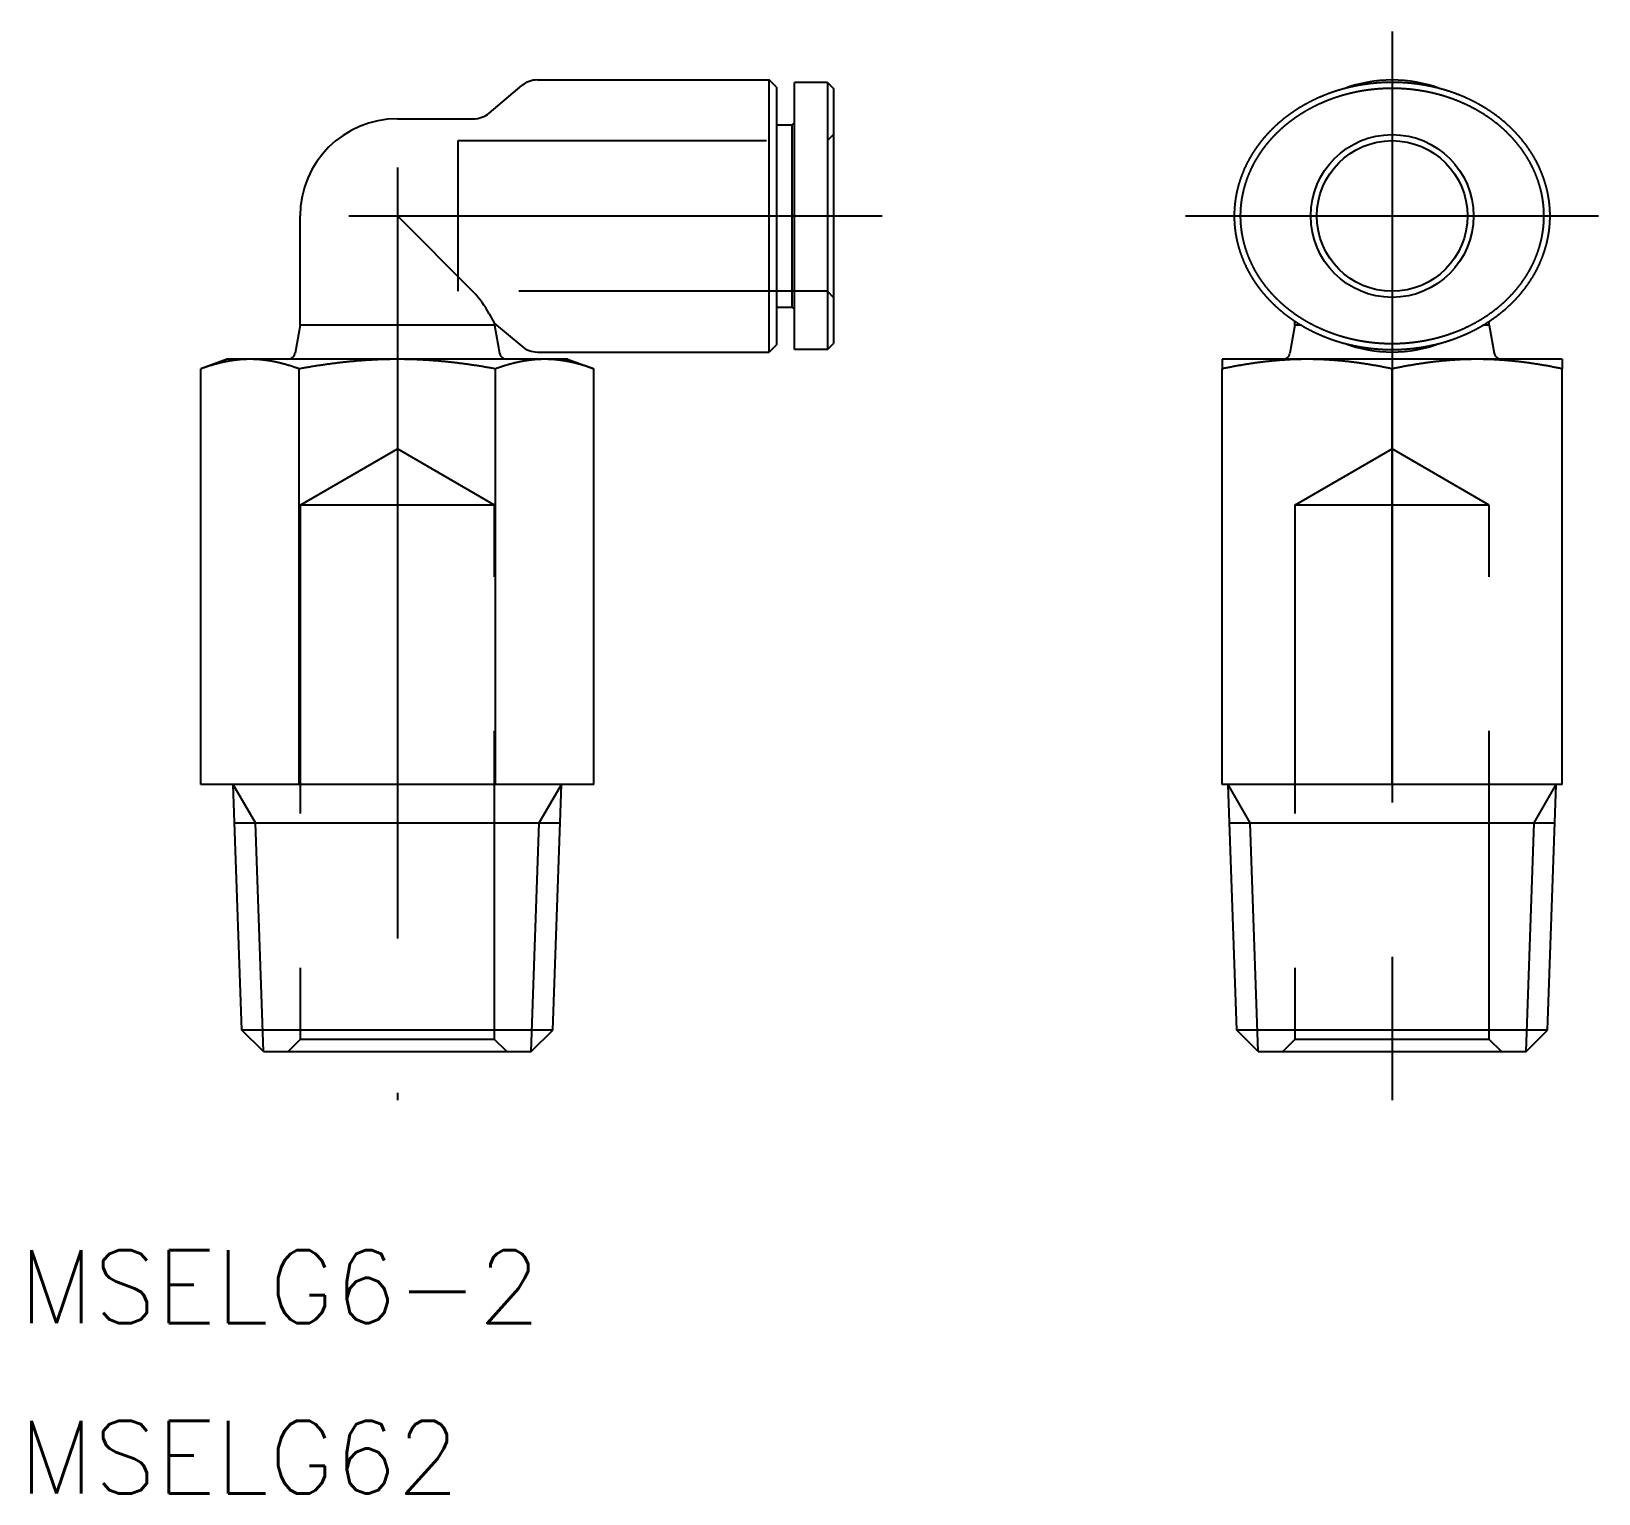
# Model space of a CAD drawing. Extents: x -15.1 to 49.4, y -18.2 to 42.
import ezdxf

# ---------------------------------------------------------------- set-up
doc = ezdxf.new("R2010")
doc.units = 0
doc.linetypes.add('CENTER', pattern=[50.8, 31.75, -6.35, 6.35, -6.35])
doc.linetypes.add('DASHED', pattern=[19.05, 12.7, -6.35])
doc.layers.get('0').update_dxf_attribs({"linetype": 'CONTINUOUS'})
doc.layers.add('CENTER', color=1, linetype='CENTER')
doc.styles.get("Standard").update_dxf_attribs({"font": 'txt.shx', "height": 3, "bigfont": 'bigfont.shx'})

msp = doc.modelspace()

# ---------------------------------------------------------------- texts
at = {"color": 7, "linetype": 'CONTINUOUS'}
for s, p in [('MSELG6-2', (-15.578908, -11.17529)), ('MSELG62', (-15.578908, -18.196593))]:
    msp.add_text(s, height=3, dxfattribs=at).set_placement(p)

# ---------------------------------------------------------------- linework, layer by layer
at = {"color": 7, "linetype": 'CONTINUOUS'}
for p, q in [((5.764968, 40), (15.3, 40)), ((15.3, 28.8), (15.3, 40)), ((15.6, 39.7), (15.3, 40)), ((3.779168, 38.635089), (5.120832, 39.764911)), ((15.6, 39.7), (15.6, 29.1)), ((16.35, 28.9), (16.35, 39.9)), ((17.7, 39.9), (16.35, 39.9)), ((17.7, 39.900003), (17.7, 28.899961)), ((17.7, 39.9), (17.95, 39.65)), ((17.95, 39.650002), (17.95, 29.149964)), ((0, 38.4), (3.135032, 38.4)), ((15.6, 38.15), (16.25, 38.15)), ((16.25, 38.15), (16.35, 38.25)), ((16.25, 30.65), (16.25, 38.15)), ((-4, 29.9), (-4, 34.4)), ((3.135032, 31.264968), (0, 34.4)), ((3.778766, 30.372606), (3.999582, 29.978713)), ((15.6, 30.65), (16.25, 30.65)), ((16.25, 30.65), (16.35, 30.55)), ((-4, 29.9), (-4.205846, 28.747263)), ((4, 29.9), (-4, 29.9)), ((4, 29.978947), (5.120832, 29.035089)), ((4, 29.9), (4, 29.978947)), ((4, 29.9), (4.205846, 28.747263)), ((36.946717, 29.9), (36.740871, 28.747263)), ((36.946717, 29.9), (36.946717, 30.064752)), ((37.20948, 29.9), (36.946717, 29.9)), ((44.946717, 29.9), (44.683955, 29.9)), ((44.946717, 29.9), (44.946717, 30.064752)), ((44.946717, 29.9), (45.152563, 28.747263)), ((15.6, 29.1), (15.3, 28.8)), ((17.7, 28.9), (17.95, 29.15)), ((-7, 28.5), (-8.082904, 28.105855)), ((7, 28.5), (-7, 28.5)), ((5.764968, 28.8), (15.3, 28.8)), ((7, 28.5), (8.082904, 28.105855)), ((17.7, 28.9), (16.35, 28.9)), ((47.946717, 28.5), (33.946717, 28.5)), ((33.946717, 28.5), (33.946717, 28.105855)), ((47.946717, 28.5), (47.946717, 28.105855)), ((-8.082904, 11), (-8.082904, 28.105855)), ((-4.041452, 11), (-4.041452, 28.105855)), ((4.041452, 11), (4.041452, 28.105855)), ((8.082904, 11), (8.082904, 28.105855)), ((33.946717, 11), (33.946717, 28.105855)), ((40.946717, 11), (40.946717, 28.105855)), ((47.946717, 11), (47.946717, 28.105855)), ((8.082904, 11), (-8.082904, 11)), ((-6.3996, 0.886974), (-6.752755, 11)), ((6.3996, 0.886974), (6.752755, 11)), ((47.946717, 11), (33.946717, 11)), ((34.547117, 0.886974), (34.193963, 11)), ((47.346317, 0.886974), (47.699472, 11)), ((-6.697647, 9.421915), (6.697647, 9.421915)), ((34.249071, 9.421915), (47.644364, 9.421915)), ((6.3996, 0.886974), (-6.3996, 0.886974)), ((-5.512626, 0), (-6.3996, 0.886974)), ((5.512626, 0), (6.3996, 0.886974)), ((47.346317, 0.886974), (34.547117, 0.886974)), ((35.434091, 0), (34.547117, 0.886974)), ((46.459344, 0), (47.346317, 0.886974)), ((-5.512626, 0), (5.512626, 0)), ((35.434091, 0), (46.459344, 0))]:
    msp.add_line(p, q, dxfattribs=at)
at = {"color": 3, "linetype": 'DASHED'}
for p, q in [((2.5, 37.5), (17.7, 37.5)), ((2.5, 31.3), (2.5, 37.5)), ((17.95, 37.75), (17.7, 37.5)), ((17.7, 31.3), (2.5, 31.3)), ((17.95, 31.05), (17.7, 31.3)), ((-4, 22.5), (0, 24.809401)), ((4, 22.5), (0, 24.809401)), ((36.946717, 22.5), (40.946717, 24.809401)), ((44.946717, 22.5), (40.946717, 24.809401)), ((-4, 22.5), (-4, 0.5)), ((4, 22.5), (-4, 22.5)), ((4, 0.5), (4, 22.5)), ((36.946717, 22.5), (36.946717, 0.5)), ((44.946717, 22.5), (36.946717, 22.5)), ((44.946717, 0.5), (44.946717, 22.5)), ((-4, 0.5), (-4.5, 0)), ((4, 0.5), (-4, 0.5)), ((4.5, 0), (4, 0.5)), ((36.946717, 0.5), (36.446717, 0)), ((44.946717, 0.5), (36.946717, 0.5)), ((45.446717, 0), (44.946717, 0.5))]:
    msp.add_line(p, q, dxfattribs=at)
at = {"color": 3, "linetype": 'CONTINUOUS'}
for p, q in [((-5.841647, 9.421915), (-6.752755, 11)), ((5.841647, 9.421915), (6.752755, 11)), ((35.105071, 9.421915), (34.193963, 11)), ((46.788364, 9.421915), (47.699472, 11)), ((-5.512626, 0), (-5.841647, 9.421915)), ((5.512626, 0), (5.841647, 9.421915)), ((35.434091, 0), (35.105071, 9.421915)), ((46.459344, 0), (46.788364, 9.421915))]:
    msp.add_line(p, q, dxfattribs=at)
at = {"color": 7}
for points in [[(47.4467, 34.4, 0), (47.4467, 34.4109, 0), (47.4467, 34.4219, 0), (47.4466, 34.4328, 0), (47.4465, 34.4438, 0), (47.4464, 34.4548, 0), (47.4463, 34.4658, 0), (47.4461, 34.4768, 0), (47.4459, 34.4878, 0), (47.4457, 34.4989, 0), (47.4455, 34.5099, 0), (47.4452, 34.521, 0), (47.4449, 34.5321, 0), (47.4446, 34.5432, 0), (47.4442, 34.5544, 0), (47.4439, 34.5655, 0), (47.4435, 34.5767, 0), (47.443, 34.5879, 0), (47.4426, 34.5991, 0), (47.4421, 34.6104, 0), (47.4416, 34.6216, 0), (47.441, 34.6329, 0), (47.4404, 34.6442, 0), (47.4398, 34.6556, 0), (47.4392, 34.6669, 0), (47.4385, 34.6783, 0), (47.4378, 34.6897, 0), (47.4371, 34.7011, 0), (47.4363, 34.7126, 0), (47.4356, 34.7241, 0), (47.4347, 34.7356, 0), (47.4339, 34.7472, 0), (47.433, 34.7588, 0), (47.4321, 34.7704, 0), (47.4311, 34.782, 0), (47.4302, 34.7937, 0), (47.4291, 34.8054, 0), (47.4281, 34.8171, 0), (47.427, 34.8289, 0), (47.4259, 34.8407, 0), (47.4248, 34.8525, 0), (47.4236, 34.8644, 0), (47.4224, 34.8763, 0), (47.4211, 34.8882, 0), (47.4198, 34.9002, 0), (47.4185, 34.9122, 0), (47.4172, 34.9242, 0), (47.4158, 34.9363, 0), (47.4143, 34.9484, 0), (47.4129, 34.9606, 0), (47.4114, 34.9728, 0), (47.4098, 34.985, 0), (47.4083, 34.9973, 0), (47.4067, 35.0096, 0), (47.405, 35.022, 0), (47.4033, 35.0344, 0), (47.4016, 35.0469, 0), (47.3998, 35.0593, 0), (47.398, 35.0719, 0), (47.3962, 35.0845, 0), (47.3943, 35.0971, 0), (47.3924, 35.1098, 0), (47.3904, 35.1225, 0), (47.3884, 35.1353, 0), (47.3863, 35.1481, 0), (47.3842, 35.161, 0), (47.3821, 35.1739, 0), (47.3799, 35.1869, 0), (47.3776, 35.1999, 0), (47.3753, 35.213, 0), (47.373, 35.2261, 0), (47.3706, 35.2393, 0), (47.3682, 35.2525, 0), (47.3657, 35.2658, 0), (47.3631, 35.2792, 0), (47.3606, 35.2926, 0), (47.3579, 35.306, 0), (47.3552, 35.3196, 0), (47.3525, 35.3331, 0), (47.3497, 35.3468, 0), (47.3468, 35.3605, 0), (47.3439, 35.3743, 0), (47.341, 35.3881, 0), (47.3379, 35.402, 0), (47.3349, 35.416, 0), (47.3317, 35.43, 0), (47.3285, 35.4441, 0), (47.3253, 35.4582, 0), (47.3219, 35.4724, 0), (47.3186, 35.4867, 0), (47.3151, 35.5011, 0), (47.3116, 35.5155, 0), (47.3081, 35.5299, 0), (47.3044, 35.5444, 0), (47.3008, 35.559, 0), (47.297, 35.5736, 0), (47.2932, 35.5883, 0), (47.2893, 35.603, 0), (47.2854, 35.6178, 0), (47.2814, 35.6326, 0), (47.2773, 35.6475, 0), (47.2732, 35.6624, 0), (47.269, 35.6774, 0), (47.2647, 35.6924, 0), (47.2604, 35.7075, 0), (47.256, 35.7226, 0), (47.2515, 35.7378, 0), (47.247, 35.753, 0), (47.2424, 35.7682, 0), (47.2377, 35.7835, 0), (47.233, 35.7988, 0), (47.2282, 35.8142, 0), (47.2233, 35.8296, 0), (47.2183, 35.845, 0), (47.2133, 35.8605, 0), (47.2083, 35.876, 0), (47.2031, 35.8915, 0), (47.1979, 35.907, 0), (47.1926, 35.9226, 0), (47.1873, 35.9382, 0), (47.1819, 35.9539, 0), (47.1764, 35.9695, 0), (47.1708, 35.9852, 0), (47.1652, 36.0009, 0), (47.1595, 36.0167, 0), (47.1538, 36.0324, 0), (47.1479, 36.0482, 0), (47.142, 36.064, 0), (47.1361, 36.0798, 0), (47.13, 36.0956, 0), (47.124, 36.1115, 0), (47.1178, 36.1273, 0), (47.1116, 36.1432, 0), (47.1053, 36.1591, 0), (47.0989, 36.175, 0), (47.0925, 36.1909, 0), (47.086, 36.2068, 0), (47.0794, 36.2227, 0), (47.0727, 36.2386, 0), (47.066, 36.2546, 0), (47.0593, 36.2705, 0), (47.0524, 36.2864, 0), (47.0455, 36.3024, 0), (47.0385, 36.3183, 0), (47.0315, 36.3342, 0), (47.0244, 36.3502, 0), (47.0172, 36.3661, 0), (47.01, 36.382, 0), (47.0027, 36.398, 0), (46.9953, 36.4139, 0), (46.9879, 36.4298, 0), (46.9804, 36.4457, 0), (46.9728, 36.4616, 0), (46.9652, 36.4775, 0), (46.9575, 36.4934, 0), (46.9497, 36.5092, 0), (46.9419, 36.5251, 0), (46.934, 36.5409, 0), (46.9261, 36.5568, 0), (46.9181, 36.5726, 0), (46.91, 36.5884, 0), (46.9018, 36.6042, 0), (46.8937, 36.62, 0), (46.8854, 36.6358, 0), (46.8771, 36.6515, 0), (46.8687, 36.6673, 0), (46.8602, 36.683, 0), (46.8517, 36.6987, 0), (46.8432, 36.7144, 0), (46.8346, 36.7301, 0), (46.8259, 36.7457, 0), (46.8171, 36.7614, 0), (46.8083, 36.777, 0), (46.7994, 36.7926, 0), (46.7905, 36.8082, 0), (46.7815, 36.8237, 0), (46.7725, 36.8393, 0), (46.7634, 36.8548, 0), (46.7542, 36.8703, 0), (46.745, 36.8857, 0), (46.7357, 36.9012, 0), (46.7264, 36.9166, 0), (46.717, 36.932, 0), (46.7075, 36.9473, 0), (46.698, 36.9627, 0), (46.6884, 36.978, 0), (46.6788, 36.9934, 0), (46.6691, 37.0086, 0), (46.6593, 37.0239, 0), (46.6495, 37.0392, 0), (46.6396, 37.0544, 0), (46.6296, 37.0696, 0), (46.6196, 37.0848, 0), (46.6096, 37.1, 0), (46.5994, 37.1151, 0), (46.5893, 37.1302, 0), (46.579, 37.1453, 0), (46.5687, 37.1604, 0), (46.5583, 37.1754, 0), (46.5479, 37.1904, 0), (46.5374, 37.2054, 0), (46.5269, 37.2204, 0), (46.5163, 37.2354, 0), (46.5057, 37.2503, 0), (46.4949, 37.2652, 0), (46.4842, 37.2801, 0), (46.4733, 37.2949, 0), (46.4625, 37.3097, 0), (46.4515, 37.3245, 0), (46.4405, 37.3393, 0), (46.4294, 37.3541, 0), (46.4183, 37.3688, 0), (46.4072, 37.3835, 0), (46.3959, 37.3981, 0), (46.3846, 37.4128, 0), (46.3733, 37.4274, 0), (46.3619, 37.442, 0), (46.3504, 37.4565, 0), (46.3389, 37.471, 0), (46.3274, 37.4855, 0), (46.3157, 37.5, 0), (46.3041, 37.5144, 0), (46.2923, 37.5288, 0), (46.2805, 37.5432, 0), (46.2687, 37.5576, 0), (46.2568, 37.5719, 0), (46.2448, 37.5862, 0), (46.2328, 37.6004, 0), (46.2207, 37.6147, 0), (46.2086, 37.6289, 0), (46.1965, 37.643, 0), (46.1842, 37.6572, 0), (46.1719, 37.6713, 0), (46.1596, 37.6853, 0), (46.1472, 37.6994, 0), (46.1348, 37.7134, 0), (46.1223, 37.7273, 0), (46.1097, 37.7413, 0), (46.0971, 37.7552, 0), (46.0845, 37.7691, 0), (46.0718, 37.7829, 0), (46.059, 37.7967, 0), (46.0462, 37.8105, 0), (46.0333, 37.8242, 0), (46.0204, 37.8379, 0), (46.0074, 37.8516, 0), (45.9944, 37.8652, 0), (45.9813, 37.8788, 0), (45.9682, 37.8924, 0), (45.955, 37.9059, 0), (45.9418, 37.9194, 0), (45.9285, 37.9328, 0), (45.9152, 37.9462, 0), (45.9018, 37.9596, 0), (45.8884, 37.9729, 0), (45.8749, 37.9862, 0), (45.8614, 37.9995, 0), (45.8478, 38.0127, 0), (45.8342, 38.0259, 0), (45.8205, 38.039, 0), (45.8068, 38.0521, 0), (45.793, 38.0652, 0), (45.7792, 38.0782, 0), (45.7653, 38.0912, 0), (45.7514, 38.1041, 0), (45.7375, 38.117, 0), (45.7235, 38.1299, 0), (45.7095, 38.1427, 0), (45.6954, 38.1555, 0), (45.6813, 38.1682, 0), (45.6671, 38.1809, 0), (45.6529, 38.1935, 0), (45.6386, 38.2062, 0), (45.6244, 38.2187, 0), (45.61, 38.2312, 0), (45.5956, 38.2437, 0), (45.5812, 38.2562, 0), (45.5668, 38.2686, 0), (45.5523, 38.2809, 0), (45.5377, 38.2932, 0), (45.5232, 38.3055, 0), (45.5085, 38.3177, 0), (45.4939, 38.3299, 0), (45.4792, 38.342, 0), (45.4645, 38.3541, 0), (45.4497, 38.3662, 0), (45.4349, 38.3782, 0), (45.42, 38.3901, 0), (45.4052, 38.402, 0), (45.3902, 38.4139, 0), (45.3753, 38.4257, 0), (45.3603, 38.4375, 0), (45.3453, 38.4492, 0), (45.3302, 38.4609, 0), (45.3151, 38.4725, 0), (45.3, 38.4841, 0), (45.2849, 38.4957, 0), (45.2697, 38.5071, 0), (45.2544, 38.5186, 0), (45.2392, 38.53, 0), (45.2239, 38.5413, 0), (45.2086, 38.5526, 0), (45.1932, 38.5639, 0), (45.1778, 38.5751, 0), (45.1624, 38.5863, 0), (45.147, 38.5974, 0), (45.1315, 38.6084, 0), (45.116, 38.6194, 0), (45.1005, 38.6304, 0), (45.0849, 38.6413, 0), (45.0693, 38.6522, 0), (45.0537, 38.663, 0), (45.0381, 38.6738, 0), (45.0224, 38.6845, 0), (45.0067, 38.6951, 0), (44.991, 38.7057, 0), (44.9752, 38.7163, 0), (44.9595, 38.7268, 0), (44.9437, 38.7373, 0), (44.9278, 38.7477, 0), (44.912, 38.758, 0), (44.8961, 38.7683, 0), (44.8803, 38.7786, 0), (44.8643, 38.7888, 0), (44.8484, 38.7989, 0), (44.8325, 38.809, 0), (44.8165, 38.819, 0), (44.8005, 38.829, 0), (44.7845, 38.839, 0), (44.7685, 38.8488, 0), (44.7525, 38.8587, 0), (44.7364, 38.8684, 0), (44.7204, 38.8782, 0), (44.7043, 38.8878, 0), (44.6882, 38.8975, 0), (44.672, 38.907, 0), (44.6559, 38.9165, 0), (44.6397, 38.926, 0), (44.6236, 38.9354, 0), (44.6074, 38.9448, 0), (44.5912, 38.9541, 0), (44.575, 38.9633, 0), (44.5588, 38.9725, 0), (44.5425, 38.9817, 0), (44.5263, 38.9908, 0), (44.51, 38.9999, 0), (44.4937, 39.0089, 0), (44.4774, 39.0178, 0), (44.4611, 39.0267, 0), (44.4448, 39.0355, 0), (44.4284, 39.0443, 0), (44.4121, 39.0531, 0), (44.3958, 39.0618, 0), (44.3794, 39.0704, 0), (44.363, 39.079, 0), (44.3466, 39.0875, 0), (44.3302, 39.096, 0), (44.3138, 39.1045, 0), (44.2974, 39.1128, 0), (44.281, 39.1212, 0), (44.2646, 39.1295, 0), (44.2481, 39.1377, 0), (44.2317, 39.1459, 0), (44.2152, 39.154, 0), (44.1988, 39.1621, 0), (44.1823, 39.1701, 0), (44.1658, 39.1781, 0), (44.1493, 39.186, 0), (44.1328, 39.1939, 0), (44.1164, 39.2017, 0), (44.0999, 39.2095, 0), (44.0834, 39.2172, 0), (44.0668, 39.2249, 0), (44.0503, 39.2325, 0), (44.0338, 39.2401, 0), (44.0173, 39.2476, 0), (44.0008, 39.2551, 0), (43.9842, 39.2625, 0), (43.9677, 39.2699, 0), (43.9512, 39.2772, 0), (43.9346, 39.2844, 0), (43.9181, 39.2917, 0), (43.9016, 39.2988, 0), (43.885, 39.306, 0), (43.8685, 39.313, 0), (43.8519, 39.32, 0), (43.8354, 39.327, 0), (43.8189, 39.3339, 0), (43.8023, 39.3408, 0), (43.7858, 39.3476, 0), (43.7692, 39.3544, 0), (43.7527, 39.3611, 0), (43.7362, 39.3678, 0), (43.7196, 39.3744, 0), (43.7031, 39.381, 0), (43.6865, 39.3875, 0), (43.67, 39.394, 0), (43.6534, 39.4005, 0), (43.6368, 39.4069, 0), (43.6203, 39.4132, 0), (43.6037, 39.4195, 0), (43.5872, 39.4258, 0), (43.5706, 39.432, 0), (43.554, 39.4382, 0), (43.5375, 39.4443, 0), (43.5209, 39.4504, 0), (43.5043, 39.4564, 0), (43.4877, 39.4624, 0), (43.4712, 39.4683, 0), (43.4546, 39.4742, 0), (43.438, 39.4801, 0), (43.4214, 39.4859, 0), (43.4048, 39.4916, 0), (43.3883, 39.4973, 0), (43.3717, 39.503, 0), (43.3551, 39.5086, 0), (43.3385, 39.5142, 0), (43.3219, 39.5198, 0), (43.3053, 39.5253, 0), (43.2887, 39.5307, 0), (43.2721, 39.5361, 0), (43.2555, 39.5415, 0), (43.2389, 39.5468, 0), (43.2223, 39.5521, 0), (43.2057, 39.5573, 0), (43.1891, 39.5625, 0), (43.1725, 39.5676, 0), (43.1559, 39.5727, 0), (43.1393, 39.5778, 0), (43.1227, 39.5828, 0), (43.1061, 39.5878, 0), (43.0895, 39.5927, 0), (43.0729, 39.5976, 0), (43.0563, 39.6024, 0), (43.0396, 39.6072, 0), (43.023, 39.612, 0), (43.0064, 39.6167, 0), (42.9898, 39.6214, 0), (42.9732, 39.626, 0), (42.9566, 39.6306, 0), (42.9399, 39.6351, 0), (42.9233, 39.6396, 0), (42.9067, 39.6441, 0), (42.8901, 39.6485, 0), (42.8735, 39.6529, 0), (42.8568, 39.6572, 0), (42.8402, 39.6615, 0), (42.8236, 39.6658, 0), (42.807, 39.67, 0), (42.7903, 39.6742, 0), (42.7737, 39.6783, 0), (42.7571, 39.6824, 0), (42.7405, 39.6865, 0), (42.7238, 39.6905, 0), (42.7072, 39.6945, 0), (42.6906, 39.6984, 0), (42.6739, 39.7023, 0), (42.6573, 39.7062, 0), (42.6407, 39.71, 0), (42.6241, 39.7137, 0), (42.6074, 39.7175, 0), (42.5908, 39.7212, 0), (42.5742, 39.7248, 0), (42.5575, 39.7284, 0), (42.5409, 39.732, 0), (42.5243, 39.7356, 0), (42.5076, 39.7391, 0), (42.491, 39.7425, 0), (42.4744, 39.7459, 0), (42.4577, 39.7493, 0), (42.4411, 39.7527, 0), (42.4245, 39.756, 0), (42.4078, 39.7592, 0), (42.3912, 39.7625, 0), (42.3746, 39.7657, 0), (42.3579, 39.7688, 0), (42.3413, 39.7719, 0), (42.3247, 39.775, 0), (42.308, 39.778, 0), (42.2914, 39.781, 0), (42.2747, 39.784, 0), (42.2581, 39.7869, 0), (42.2415, 39.7898, 0), (42.2248, 39.7927, 0), (42.2082, 39.7955, 0), (42.1916, 39.7982, 0), (42.1749, 39.801, 0), (42.1583, 39.8037, 0), (42.1416, 39.8063, 0), (42.125, 39.8089, 0), (42.1083, 39.8115, 0), (42.0917, 39.8141, 0), (42.0751, 39.8166, 0), (42.0584, 39.819, 0), (42.0418, 39.8215, 0), (42.0251, 39.8239, 0), (42.0085, 39.8262, 0), (41.9918, 39.8285, 0), (41.9752, 39.8308, 0), (41.9585, 39.833, 0), (41.9419, 39.8353, 0), (41.9253, 39.8374, 0), (41.9086, 39.8395, 0), (41.892, 39.8416, 0), (41.8753, 39.8437, 0), (41.8587, 39.8457, 0), (41.842, 39.8477, 0), (41.8254, 39.8496, 0), (41.8087, 39.8515, 0), (41.7921, 39.8534, 0), (41.7754, 39.8552, 0), (41.7588, 39.857, 0), (41.7421, 39.8588, 0), (41.7255, 39.8605, 0), (41.7088, 39.8622, 0), (41.6922, 39.8638, 0), (41.6755, 39.8654, 0), (41.6589, 39.867, 0), (41.6422, 39.8685, 0), (41.6256, 39.87, 0), (41.6089, 39.8715, 0), (41.5922, 39.8729, 0), (41.5756, 39.8743, 0), (41.5589, 39.8756, 0), (41.5423, 39.877, 0), (41.5256, 39.8782, 0), (41.509, 39.8795, 0), (41.4923, 39.8807, 0), (41.4757, 39.8818, 0), (41.459, 39.883, 0), (41.4424, 39.8841, 0), (41.4257, 39.8851, 0), (41.409, 39.8861, 0), (41.3924, 39.8871, 0), (41.3757, 39.8881, 0), (41.3591, 39.889, 0), (41.3424, 39.8899, 0), (41.3258, 39.8907, 0), (41.3091, 39.8915, 0), (41.2924, 39.8923, 0), (41.2758, 39.893, 0), (41.2591, 39.8937, 0), (41.2425, 39.8943, 0), (41.2258, 39.895, 0), (41.2091, 39.8955, 0), (41.1925, 39.8961, 0), (41.1758, 39.8966, 0), (41.1592, 39.8971, 0), (41.1425, 39.8975, 0), (41.1258, 39.8979, 0), (41.1092, 39.8983, 0), (41.0925, 39.8986, 0), (41.0759, 39.8989, 0), (41.0592, 39.8992, 0), (41.0425, 39.8994, 0), (41.0259, 39.8996, 0), (41.0092, 39.8997, 0), (40.9925, 39.8999, 0), (40.9759, 39.8999, 0), (40.9592, 39.9, 0), (40.9426, 39.9, 0), (40.9259, 39.9, 0), (40.9092, 39.8999, 0), (40.8926, 39.8998, 0), (40.8759, 39.8997, 0), (40.8592, 39.8995, 0), (40.8426, 39.8993, 0), (40.8259, 39.8991, 0), (40.8093, 39.8988, 0), (40.7926, 39.8985, 0), (40.7759, 39.8981, 0), (40.7593, 39.8977, 0), (40.7426, 39.8973, 0), (40.726, 39.8968, 0), (40.7093, 39.8963, 0), (40.6927, 39.8958, 0), (40.676, 39.8952, 0), (40.6594, 39.8946, 0), (40.6427, 39.894, 0), (40.6261, 39.8933, 0), (40.6094, 39.8926, 0), (40.5928, 39.8918, 0), (40.5761, 39.8911, 0), (40.5595, 39.8902, 0), (40.5428, 39.8894, 0), (40.5262, 39.8885, 0), (40.5096, 39.8876, 0), (40.4929, 39.8866, 0), (40.4763, 39.8856, 0), (40.4597, 39.8845, 0), (40.443, 39.8835, 0), (40.4264, 39.8824, 0), (40.4098, 39.8812, 0), (40.3932, 39.88, 0), (40.3766, 39.8788, 0), (40.36, 39.8776, 0), (40.3433, 39.8763, 0), (40.3267, 39.8749, 0), (40.3101, 39.8736, 0), (40.2935, 39.8722, 0), (40.2769, 39.8707, 0), (40.2603, 39.8693, 0), (40.2437, 39.8677, 0), (40.2271, 39.8662, 0), (40.2106, 39.8646, 0), (40.194, 39.863, 0), (40.1774, 39.8613, 0), (40.1608, 39.8597, 0), (40.1443, 39.8579, 0), (40.1277, 39.8562, 0), (40.1111, 39.8544, 0), (40.0946, 39.8525, 0), (40.078, 39.8507, 0), (40.0615, 39.8488, 0), (40.0449, 39.8468, 0), (40.0284, 39.8448, 0), (40.0118, 39.8428, 0), (39.9953, 39.8408, 0), (39.9788, 39.8387, 0), (39.9622, 39.8366, 0), (39.9457, 39.8344, 0), (39.9292, 39.8322, 0), (39.9127, 39.83, 0), (39.8962, 39.8277, 0), (39.8797, 39.8254, 0), (39.8632, 39.823, 0), (39.8467, 39.8207, 0), (39.8302, 39.8183, 0), (39.8137, 39.8158, 0), (39.7973, 39.8133, 0), (39.7808, 39.8108, 0), (39.7643, 39.8082, 0), (39.7479, 39.8056, 0), (39.7314, 39.803, 0), (39.715, 39.8003, 0), (39.6985, 39.7976, 0), (39.6821, 39.7949, 0), (39.6657, 39.7921, 0), (39.6492, 39.7893, 0), (39.6328, 39.7865, 0), (39.6164, 39.7836, 0), (39.6, 39.7807, 0), (39.5836, 39.7777, 0), (39.5672, 39.7747, 0), (39.5508, 39.7717, 0), (39.5344, 39.7686, 0), (39.5181, 39.7655, 0), (39.5017, 39.7624, 0), (39.4853, 39.7592, 0), (39.469, 39.756, 0), (39.4526, 39.7527, 0), (39.4363, 39.7495, 0), (39.42, 39.7461, 0), (39.4037, 39.7428, 0), (39.3873, 39.7394, 0), (39.371, 39.736, 0), (39.3547, 39.7325, 0), (39.3384, 39.729, 0), (39.3221, 39.7255, 0), (39.3059, 39.7219, 0), (39.2896, 39.7183, 0), (39.2733, 39.7146, 0), (39.2571, 39.7109, 0), (39.2408, 39.7072, 0), (39.2246, 39.7035, 0), (39.2084, 39.6997, 0), (39.1921, 39.6958, 0), (39.1759, 39.692, 0), (39.1597, 39.6881, 0), (39.1435, 39.6841, 0), (39.1273, 39.6802, 0), (39.1112, 39.6762, 0), (39.095, 39.6721, 0), (39.0788, 39.668, 0), (39.0627, 39.6639, 0), (39.0465, 39.6598, 0), (39.0304, 39.6556, 0), (39.0143, 39.6513, 0), (38.9981, 39.6471, 0), (38.982, 39.6428, 0), (38.9659, 39.6384, 0), (38.9498, 39.6341, 0), (38.9338, 39.6296, 0), (38.9177, 39.6252, 0), (38.9016, 39.6207, 0), (38.8856, 39.6162, 0), (38.8695, 39.6116, 0), (38.8535, 39.607, 0), (38.8375, 39.6024, 0), (38.8215, 39.5977, 0), (38.8055, 39.593, 0), (38.7895, 39.5883, 0), (38.7735, 39.5835, 0), (38.7575, 39.5787, 0), (38.7416, 39.5738, 0), (38.7256, 39.569, 0), (38.7097, 39.564, 0), (38.6938, 39.5591, 0), (38.6778, 39.5541, 0), (38.6619, 39.549, 0), (38.646, 39.544, 0), (38.6301, 39.5389, 0), (38.6143, 39.5337, 0), (38.5984, 39.5285, 0), (38.5826, 39.5233, 0), (38.5667, 39.5181, 0), (38.5509, 39.5128, 0), (38.5351, 39.5074, 0), (38.5193, 39.5021, 0), (38.5035, 39.4967, 0), (38.4877, 39.4912, 0), (38.4719, 39.4858, 0), (38.4562, 39.4803, 0), (38.4404, 39.4747, 0), (38.4247, 39.4691, 0), (38.4089, 39.4635, 0), (38.3932, 39.4578, 0), (38.3775, 39.4521, 0), (38.3618, 39.4464, 0), (38.3462, 39.4406, 0), (38.3305, 39.4348, 0), (38.3149, 39.429, 0), (38.2992, 39.4231, 0), (38.2836, 39.4172, 0), (38.268, 39.4112, 0), (38.2524, 39.4052, 0), (38.2368, 39.3992, 0), (38.2212, 39.3932, 0), (38.2057, 39.387, 0), (38.1901, 39.3809, 0), (38.1746, 39.3747, 0), (38.1591, 39.3685, 0), (38.1436, 39.3623, 0), (38.1281, 39.356, 0), (38.1126, 39.3497, 0), (38.0971, 39.3433, 0), (38.0817, 39.3369, 0), (38.0662, 39.3305, 0), (38.0508, 39.324, 0), (38.0354, 39.3175, 0), (38.02, 39.3109, 0), (38.0046, 39.3043, 0), (37.9892, 39.2977, 0), (37.9739, 39.291, 0), (37.9585, 39.2843, 0), (37.9432, 39.2776, 0), (37.9279, 39.2708, 0), (37.9126, 39.264, 0), (37.8973, 39.2572, 0), (37.882, 39.2503, 0), (37.8668, 39.2434, 0), (37.8515, 39.2364, 0), (37.8363, 39.2294, 0), (37.8211, 39.2224, 0), (37.8059, 39.2153, 0), (37.7907, 39.2082, 0), (37.7755, 39.201, 0), (37.7604, 39.1938, 0), (37.7453, 39.1866, 0), (37.7301, 39.1793, 0), (37.715, 39.172, 0), (37.7, 39.1647, 0), (37.6849, 39.1573, 0), (37.6698, 39.1499, 0), (37.6548, 39.1425, 0), (37.6398, 39.135, 0), (37.6248, 39.1275, 0), (37.6098, 39.1199, 0), (37.5948, 39.1123, 0), (37.5799, 39.1047, 0), (37.565, 39.097, 0), (37.5501, 39.0893, 0), (37.5352, 39.0815, 0), (37.5203, 39.0737, 0), (37.5054, 39.0659, 0), (37.4906, 39.0581, 0), (37.4758, 39.0502, 0), (37.461, 39.0422, 0), (37.4462, 39.0343, 0), (37.4314, 39.0262, 0), (37.4167, 39.0182, 0), (37.4019, 39.0101, 0), (37.3872, 39.002, 0), (37.3725, 38.9938, 0), (37.3579, 38.9856, 0), (37.3432, 38.9774, 0), (37.3286, 38.9691, 0), (37.314, 38.9608, 0), (37.2994, 38.9525, 0), (37.2848, 38.9441, 0), (37.2703, 38.9357, 0), (37.2557, 38.9272, 0), (37.2412, 38.9187, 0), (37.2267, 38.9102, 0), (37.2123, 38.9016, 0), (37.1978, 38.893, 0), (37.1834, 38.8844, 0), (37.169, 38.8757, 0), (37.1546, 38.867, 0), (37.1402, 38.8582, 0), (37.1259, 38.8494, 0), (37.1116, 38.8406, 0), (37.0973, 38.8318, 0), (37.083, 38.8229, 0), (37.0688, 38.8139, 0), (37.0545, 38.8049, 0), (37.0403, 38.7959, 0), (37.0261, 38.7869, 0), (37.012, 38.7778, 0), (36.9978, 38.7687, 0), (36.9837, 38.7595, 0), (36.9696, 38.7503, 0), (36.9555, 38.7411, 0), (36.9415, 38.7318, 0), (36.9275, 38.7225, 0), (36.9135, 38.7131, 0), (36.8995, 38.7038, 0), (36.8855, 38.6943, 0), (36.8716, 38.6849, 0), (36.8577, 38.6754, 0), (36.8438, 38.6659, 0), (36.83, 38.6563, 0), (36.8161, 38.6467, 0), (36.8023, 38.637, 0), (36.7886, 38.6274, 0), (36.7748, 38.6176, 0), (36.7611, 38.6079, 0), (36.7474, 38.5981, 0), (36.7337, 38.5883, 0), (36.72, 38.5784, 0), (36.7064, 38.5685, 0), (36.6928, 38.5586, 0), (36.6793, 38.5486, 0), (36.6657, 38.5386, 0), (36.6522, 38.5286, 0), (36.6387, 38.5185, 0), (36.6252, 38.5084, 0), (36.6118, 38.4982, 0), (36.5984, 38.4881, 0), (36.585, 38.4778, 0), (36.5716, 38.4676, 0), (36.5583, 38.4573, 0), (36.545, 38.447, 0), (36.5317, 38.4366, 0), (36.5185, 38.4262, 0), (36.5053, 38.4157, 0), (36.4921, 38.4053, 0), (36.4789, 38.3948, 0), (36.4658, 38.3842, 0), (36.4527, 38.3736, 0), (36.4396, 38.363, 0), (36.4266, 38.3524, 0), (36.4135, 38.3417, 0), (36.4006, 38.331, 0), (36.3876, 38.3202, 0), (36.3747, 38.3094, 0), (36.3618, 38.2986, 0), (36.3489, 38.2877, 0), (36.3361, 38.2768, 0), (36.3233, 38.2659, 0), (36.3105, 38.2549, 0), (36.2977, 38.2439, 0), (36.285, 38.2328, 0), (36.2723, 38.2218, 0), (36.2597, 38.2106, 0), (36.247, 38.1995, 0), (36.2344, 38.1883, 0), (36.2219, 38.1771, 0), (36.2093, 38.1658, 0), (36.1968, 38.1545, 0), (36.1844, 38.1432, 0), (36.1719, 38.1318, 0), (36.1595, 38.1204, 0), (36.1471, 38.109, 0), (36.1348, 38.0975, 0), (36.1225, 38.086, 0), (36.1102, 38.0745, 0), (36.098, 38.0629, 0), (36.0858, 38.0513, 0), (36.0736, 38.0397, 0), (36.0614, 38.028, 0), (36.0493, 38.0163, 0), (36.0372, 38.0045, 0), (36.0252, 37.9928, 0), (36.0132, 37.9809, 0), (36.0012, 37.9691, 0), (35.9892, 37.9572, 0), (35.9773, 37.9453, 0), (35.9654, 37.9333, 0), (35.9536, 37.9213, 0), (35.9418, 37.9093, 0), (35.93, 37.8973, 0), (35.9183, 37.8852, 0), (35.9066, 37.873, 0), (35.8949, 37.8609, 0), (35.8833, 37.8487, 0), (35.8716, 37.8364, 0), (35.8601, 37.8242, 0), (35.8485, 37.8119, 0), (35.8371, 37.7995, 0), (35.8256, 37.7872, 0), (35.8142, 37.7748, 0), (35.8028, 37.7623, 0), (35.7914, 37.7498, 0), (35.7801, 37.7373, 0), (35.7688, 37.7248, 0), (35.7576, 37.7122, 0), (35.7464, 37.6996, 0), (35.7352, 37.6869, 0), (35.724, 37.6743, 0), (35.7129, 37.6615, 0), (35.7019, 37.6488, 0), (35.6908, 37.636, 0), (35.6798, 37.6232, 0), (35.6689, 37.6103, 0), (35.658, 37.5974, 0), (35.6471, 37.5845, 0), (35.6362, 37.5715, 0), (35.6254, 37.5585, 0), (35.6147, 37.5455, 0), (35.6039, 37.5324, 0), (35.5932, 37.5194, 0), (35.5826, 37.5062, 0), (35.572, 37.4931, 0), (35.5614, 37.4799, 0), (35.5509, 37.4666, 0), (35.5404, 37.4534, 0), (35.5299, 37.4401, 0), (35.5195, 37.4267, 0), (35.5091, 37.4134, 0), (35.4988, 37.4, 0), (35.4885, 37.3865, 0), (35.4782, 37.373, 0), (35.468, 37.3595, 0), (35.4578, 37.346, 0), (35.4477, 37.3324, 0), (35.4376, 37.3188, 0), (35.4275, 37.3052, 0), (35.4175, 37.2915, 0), (35.4075, 37.2778, 0), (35.3976, 37.2641, 0), (35.3877, 37.2503, 0), (35.3778, 37.2365, 0), (35.368, 37.2227, 0), (35.3583, 37.2088, 0), (35.3485, 37.1949, 0), (35.3389, 37.181, 0), (35.3292, 37.167, 0), (35.3196, 37.153, 0), (35.3101, 37.139, 0), (35.3005, 37.1249, 0), (35.2911, 37.1108, 0), (35.2816, 37.0967, 0), (35.2723, 37.0825, 0), (35.2629, 37.0683, 0), (35.2536, 37.0541, 0), (35.2444, 37.0398, 0), (35.2352, 37.0256, 0), (35.226, 37.0112, 0), (35.2169, 36.9969, 0), (35.2078, 36.9825, 0), (35.1988, 36.9681, 0), (35.1898, 36.9536, 0), (35.1808, 36.9391, 0), (35.1719, 36.9246, 0), (35.1631, 36.9101, 0), (35.1543, 36.8955, 0), (35.1455, 36.8809, 0), (35.1368, 36.8662, 0), (35.1281, 36.8515, 0), (35.1195, 36.8368, 0), (35.1109, 36.8221, 0), (35.1024, 36.8073, 0), (35.0939, 36.7925, 0), (35.0855, 36.7777, 0), (35.0771, 36.7628, 0), (35.0687, 36.7479, 0), (35.0605, 36.733, 0), (35.0522, 36.718, 0), (35.044, 36.703, 0), (35.0359, 36.688, 0), (35.0278, 36.673, 0), (35.0197, 36.6579, 0), (35.0117, 36.6428, 0), (35.0037, 36.6276, 0), (34.9958, 36.6125, 0), (34.988, 36.5973, 0), (34.9802, 36.582, 0), (34.9724, 36.5668, 0), (34.9647, 36.5515, 0), (34.9571, 36.5362, 0), (34.9495, 36.5209, 0), (34.9419, 36.5055, 0), (34.9344, 36.4901, 0), (34.927, 36.4747, 0), (34.9196, 36.4593, 0), (34.9123, 36.4438, 0), (34.905, 36.4283, 0), (34.8977, 36.4128, 0), (34.8905, 36.3973, 0), (34.8834, 36.3817, 0), (34.8763, 36.3661, 0), (34.8693, 36.3505, 0), (34.8623, 36.3348, 0), (34.8554, 36.3191, 0), (34.8485, 36.3035, 0), (34.8417, 36.2877, 0), (34.8349, 36.272, 0), (34.8282, 36.2562, 0), (34.8216, 36.2404, 0), (34.815, 36.2246, 0), (34.8084, 36.2088, 0), (34.8019, 36.1929, 0), (34.7955, 36.177, 0), (34.7891, 36.1611, 0), (34.7827, 36.1452, 0), (34.7765, 36.1292, 0), (34.7702, 36.1133, 0), (34.7641, 36.0973, 0), (34.758, 36.0813, 0), (34.7519, 36.0652, 0), (34.7459, 36.0492, 0), (34.74, 36.0331, 0), (34.7341, 36.017, 0), (34.7282, 36.0009, 0), (34.7225, 35.9847, 0), (34.7167, 35.9686, 0), (34.7111, 35.9524, 0), (34.7055, 35.9362, 0), (34.6999, 35.9199, 0), (34.6944, 35.9037, 0), (34.689, 35.8874, 0), (34.6836, 35.8712, 0), (34.6783, 35.8549, 0), (34.673, 35.8386, 0), (34.6678, 35.8222, 0), (34.6627, 35.8059, 0), (34.6576, 35.7895, 0), (34.6526, 35.7731, 0), (34.6476, 35.7567, 0), (34.6427, 35.7403, 0), (34.6378, 35.7238, 0), (34.633, 35.7074, 0), (34.6283, 35.6909, 0), (34.6236, 35.6744, 0), (34.619, 35.6579, 0), (34.6145, 35.6414, 0), (34.61, 35.6249, 0), (34.6055, 35.6083, 0), (34.6011, 35.5918, 0), (34.5968, 35.5752, 0), (34.5926, 35.5586, 0), (34.5884, 35.542, 0), (34.5842, 35.5253, 0), (34.5802, 35.5087, 0), (34.5761, 35.4921, 0), (34.5722, 35.4754, 0), (34.5683, 35.4587, 0), (34.5645, 35.442, 0), (34.5607, 35.4253, 0), (34.557, 35.4086, 0), (34.5533, 35.3919, 0), (34.5497, 35.3752, 0), (34.5462, 35.3584, 0), (34.5427, 35.3416, 0), (34.5393, 35.3249, 0), (34.536, 35.3081, 0), (34.5327, 35.2913, 0), (34.5295, 35.2745, 0), (34.5263, 35.2577, 0), (34.5232, 35.2409, 0), (34.5202, 35.224, 0), (34.5172, 35.2072, 0), (34.5142, 35.1903, 0), (34.5114, 35.1735, 0), (34.5086, 35.1566, 0), (34.5058, 35.1397, 0), (34.5032, 35.1228, 0), (34.5006, 35.1059, 0), (34.498, 35.089, 0), (34.4955, 35.0721, 0), (34.4931, 35.0552, 0), (34.4907, 35.0383, 0), (34.4884, 35.0213, 0), (34.4862, 35.0044, 0), (34.484, 34.9874, 0), (34.4819, 34.9705, 0), (34.4798, 34.9535, 0), (34.4778, 34.9365, 0), (34.4759, 34.9196, 0), (34.474, 34.9026, 0), (34.4722, 34.8856, 0), (34.4704, 34.8686, 0), (34.4687, 34.8516, 0), (34.4671, 34.8346, 0), (34.4655, 34.8176, 0), (34.464, 34.8006, 0), (34.4626, 34.7836, 0), (34.4612, 34.7665, 0), (34.4599, 34.7495, 0), (34.4586, 34.7325, 0), (34.4575, 34.7155, 0), (34.4563, 34.6984, 0), (34.4553, 34.6814, 0), (34.4543, 34.6643, 0), (34.4533, 34.6473, 0), (34.4524, 34.6303, 0), (34.4516, 34.6132, 0), (34.4509, 34.5962, 0), (34.4502, 34.5791, 0), (34.4495, 34.562, 0), (34.449, 34.545, 0), (34.4485, 34.5279, 0), (34.448, 34.5109, 0), (34.4477, 34.4938, 0), (34.4474, 34.4768, 0), (34.4471, 34.4597, 0), (34.4469, 34.4426, 0), (34.4468, 34.4256, 0), (34.4467, 34.4085, 0), (34.4467, 34.3915, 0), (34.4468, 34.3744, 0), (34.4469, 34.3573, 0), (34.4471, 34.3403, 0), (34.4474, 34.3232, 0), (34.4477, 34.3062, 0), (34.4481, 34.2891, 0), (34.4485, 34.272, 0), (34.449, 34.255, 0), (34.4496, 34.2379, 0), (34.4502, 34.2209, 0), (34.4509, 34.2038, 0), (34.4516, 34.1868, 0), (34.4525, 34.1697, 0), (34.4533, 34.1527, 0), (34.4543, 34.1356, 0), (34.4553, 34.1186, 0), (34.4563, 34.1016, 0), (34.4575, 34.0845, 0), (34.4587, 34.0675, 0), (34.4599, 34.0505, 0), (34.4612, 34.0334, 0), (34.4626, 34.0164, 0), (34.464, 33.9994, 0), (34.4655, 33.9824, 0), (34.4671, 33.9654, 0), (34.4687, 33.9484, 0), (34.4704, 33.9314, 0), (34.4722, 33.9144, 0), (34.474, 33.8974, 0), (34.4759, 33.8804, 0), (34.4778, 33.8635, 0), (34.4798, 33.8465, 0), (34.4818, 33.8295, 0), (34.484, 33.8126, 0), (34.4861, 33.7956, 0), (34.4884, 33.7787, 0), (34.4907, 33.7617, 0), (34.4931, 33.7448, 0), (34.4955, 33.7279, 0), (34.498, 33.711, 0), (34.5005, 33.6941, 0), (34.5031, 33.6772, 0), (34.5058, 33.6603, 0), (34.5086, 33.6434, 0), (34.5114, 33.6265, 0), (34.5142, 33.6097, 0), (34.5171, 33.5928, 0), (34.5201, 33.576, 0), (34.5232, 33.5592, 0), (34.5263, 33.5423, 0), (34.5294, 33.5255, 0), (34.5327, 33.5087, 0), (34.5359, 33.4919, 0), (34.5393, 33.4751, 0), (34.5427, 33.4584, 0), (34.5462, 33.4416, 0), (34.5497, 33.4249, 0), (34.5533, 33.4081, 0), (34.557, 33.3914, 0), (34.5607, 33.3747, 0), (34.5644, 33.358, 0), (34.5683, 33.3413, 0), (34.5722, 33.3246, 0), (34.5761, 33.3079, 0), (34.5802, 33.2913, 0), (34.5842, 33.2747, 0), (34.5884, 33.258, 0), (34.5926, 33.2414, 0), (34.5968, 33.2248, 0), (34.6012, 33.2083, 0), (34.6055, 33.1917, 0), (34.61, 33.1751, 0), (34.6145, 33.1586, 0), (34.619, 33.1421, 0), (34.6237, 33.1256, 0), (34.6283, 33.1091, 0), (34.6331, 33.0926, 0), (34.6379, 33.0762, 0), (34.6427, 33.0597, 0), (34.6476, 33.0433, 0), (34.6526, 33.0269, 0), (34.6576, 33.0105, 0), (34.6627, 32.9941, 0), (34.6679, 32.9778, 0), (34.6731, 32.9615, 0), (34.6783, 32.9451, 0), (34.6837, 32.9288, 0), (34.689, 32.9126, 0), (34.6945, 32.8963, 0), (34.7, 32.8801, 0), (34.7055, 32.8638, 0), (34.7111, 32.8476, 0), (34.7168, 32.8314, 0), (34.7225, 32.8153, 0), (34.7283, 32.7991, 0), (34.7341, 32.783, 0), (34.74, 32.7669, 0), (34.7459, 32.7508, 0), (34.7519, 32.7348, 0), (34.758, 32.7187, 0), (34.7641, 32.7027, 0), (34.7702, 32.6867, 0), (34.7765, 32.6707, 0), (34.7827, 32.6548, 0), (34.7891, 32.6389, 0), (34.7954, 32.6229, 0), (34.8019, 32.6071, 0), (34.8084, 32.5912, 0), (34.8149, 32.5754, 0), (34.8215, 32.5595, 0), (34.8282, 32.5437, 0), (34.8349, 32.528, 0), (34.8417, 32.5122, 0), (34.8485, 32.4965, 0), (34.8553, 32.4808, 0), (34.8623, 32.4651, 0), (34.8692, 32.4495, 0), (34.8763, 32.4339, 0), (34.8834, 32.4183, 0), (34.8905, 32.4027, 0), (34.8977, 32.3872, 0), (34.9049, 32.3716, 0), (34.9122, 32.3562, 0), (34.9196, 32.3407, 0), (34.9269, 32.3252, 0), (34.9344, 32.3098, 0), (34.9419, 32.2944, 0), (34.9494, 32.2791, 0), (34.9571, 32.2638, 0), (34.9647, 32.2485, 0), (34.9724, 32.2332, 0), (34.9802, 32.2179, 0), (34.988, 32.2027, 0), (34.9958, 32.1875, 0), (35.0037, 32.1724, 0), (35.0117, 32.1572, 0), (35.0197, 32.1421, 0), (35.0277, 32.1271, 0), (35.0358, 32.112, 0), (35.044, 32.097, 0), (35.0522, 32.082, 0), (35.0604, 32.0671, 0), (35.0687, 32.0522, 0), (35.0771, 32.0373, 0), (35.0854, 32.0224, 0), (35.0939, 32.0076, 0), (35.1024, 31.9928, 0), (35.1109, 31.978, 0), (35.1195, 31.9633, 0), (35.1281, 31.9486, 0), (35.1368, 31.9339, 0), (35.1455, 31.9193, 0), (35.1542, 31.9046, 0), (35.1631, 31.8901, 0), (35.1719, 31.8755, 0), (35.1808, 31.861, 0), (35.1897, 31.8465, 0), (35.1987, 31.832, 0), (35.2078, 31.8176, 0), (35.2169, 31.8032, 0), (35.226, 31.7889, 0), (35.2351, 31.7745, 0), (35.2444, 31.7602, 0), (35.2536, 31.746, 0), (35.2629, 31.7317, 0), (35.2723, 31.7175, 0), (35.2816, 31.7034, 0), (35.2911, 31.6892, 0), (35.3006, 31.6751, 0), (35.3101, 31.6611, 0), (35.3196, 31.647, 0), (35.3292, 31.633, 0), (35.3389, 31.619, 0), (35.3486, 31.6051, 0), (35.3583, 31.5912, 0), (35.3681, 31.5773, 0), (35.3779, 31.5635, 0), (35.3877, 31.5497, 0), (35.3976, 31.5359, 0), (35.4076, 31.5221, 0), (35.4176, 31.5084, 0), (35.4276, 31.4947, 0), (35.4376, 31.4811, 0), (35.4477, 31.4675, 0), (35.4579, 31.4539, 0), (35.4681, 31.4404, 0), (35.4783, 31.4269, 0), (35.4886, 31.4134, 0), (35.4989, 31.4, 0), (35.5092, 31.3866, 0), (35.5196, 31.3732, 0), (35.53, 31.3598, 0), (35.5405, 31.3465, 0), (35.551, 31.3333, 0), (35.5615, 31.32, 0), (35.5721, 31.3068, 0), (35.5827, 31.2937, 0), (35.5933, 31.2806, 0), (35.604, 31.2675, 0), (35.6147, 31.2544, 0), (35.6255, 31.2414, 0), (35.6363, 31.2284, 0), (35.6471, 31.2154, 0), (35.658, 31.2025, 0), (35.6689, 31.1896, 0), (35.6799, 31.1768, 0), (35.6909, 31.164, 0), (35.7019, 31.1512, 0), (35.713, 31.1384, 0), (35.7241, 31.1257, 0), (35.7352, 31.113, 0), (35.7464, 31.1004, 0), (35.7576, 31.0878, 0), (35.7688, 31.0752, 0), (35.7801, 31.0627, 0), (35.7914, 31.0502, 0), (35.8028, 31.0377, 0), (35.8142, 31.0252, 0), (35.8256, 31.0128, 0), (35.8371, 31.0005, 0), (35.8486, 30.9881, 0), (35.8601, 30.9758, 0), (35.8717, 30.9636, 0), (35.8833, 30.9513, 0), (35.8949, 30.9391, 0), (35.9066, 30.927, 0), (35.9183, 30.9148, 0), (35.93, 30.9027, 0), (35.9418, 30.8907, 0), (35.9536, 30.8786, 0), (35.9655, 30.8667, 0), (35.9773, 30.8547, 0), (35.9892, 30.8428, 0), (36.0012, 30.8309, 0), (36.0132, 30.819, 0), (36.0252, 30.8072, 0), (36.0372, 30.7954, 0), (36.0493, 30.7837, 0), (36.0614, 30.772, 0), (36.0736, 30.7603, 0), (36.0858, 30.7487, 0), (36.098, 30.7371, 0), (36.1102, 30.7255, 0), (36.1225, 30.7139, 0), (36.1348, 30.7024, 0), (36.1471, 30.691, 0), (36.1595, 30.6795, 0), (36.1719, 30.6681, 0), (36.1844, 30.6568, 0), (36.1968, 30.6455, 0), (36.2093, 30.6342, 0), (36.2219, 30.6229, 0), (36.2344, 30.6117, 0), (36.247, 30.6005, 0), (36.2596, 30.5894, 0), (36.2723, 30.5782, 0), (36.285, 30.5672, 0), (36.2977, 30.5561, 0), (36.3105, 30.5451, 0), (36.3232, 30.5341, 0), (36.336, 30.5232, 0), (36.3489, 30.5123, 0), (36.3618, 30.5014, 0), (36.3747, 30.4906, 0), (36.3876, 30.4798, 0), (36.4005, 30.469, 0), (36.4135, 30.4583, 0), (36.4265, 30.4476, 0), (36.4396, 30.437, 0), (36.4527, 30.4264, 0), (36.4658, 30.4158, 0), (36.4789, 30.4052, 0), (36.4921, 30.3947, 0), (36.5053, 30.3843, 0), (36.5185, 30.3738, 0), (36.5317, 30.3634, 0), (36.545, 30.353, 0), (36.5583, 30.3427, 0), (36.5716, 30.3324, 0), (36.585, 30.3222, 0), (36.5984, 30.3119, 0), (36.6118, 30.3018, 0), (36.6252, 30.2916, 0), (36.6387, 30.2815, 0), (36.6522, 30.2714, 0), (36.6657, 30.2614, 0), (36.6792, 30.2514, 0), (36.6928, 30.2414, 0), (36.7064, 30.2315, 0), (36.72, 30.2216, 0), (36.7337, 30.2117, 0), (36.7474, 30.2019, 0), (36.7611, 30.1921, 0), (36.7748, 30.1824, 0), (36.7886, 30.1727, 0), (36.8023, 30.163, 0), (36.8162, 30.1533, 0), (36.83, 30.1437, 0), (36.8438, 30.1342, 0), (36.8577, 30.1246, 0), (36.8716, 30.1151, 0), (36.8856, 30.1057, 0), (36.8995, 30.0963, 0), (36.9135, 30.0869, 0), (36.9275, 30.0775, 0), (36.9415, 30.0682, 0), (36.9556, 30.0589, 0), (36.9696, 30.0497, 0), (36.9837, 30.0405, 0), (36.9979, 30.0313, 0), (37.012, 30.0222, 0), (37.0262, 30.0131, 0), (37.0404, 30.0041, 0), (37.0546, 29.9951, 0), (37.0688, 29.9861, 0), (37.0831, 29.9771, 0), (37.0973, 29.9682, 0), (37.1116, 29.9594, 0), (37.126, 29.9505, 0), (37.1403, 29.9417, 0), (37.1547, 29.933, 0), (37.1691, 29.9243, 0), (37.1835, 29.9156, 0), (37.1979, 29.9069, 0), (37.2123, 29.8983, 0), (37.2268, 29.8898, 0), (37.2413, 29.8812, 0), (37.2558, 29.8727, 0), (37.2704, 29.8643, 0), (37.2849, 29.8558, 0), (37.2995, 29.8475, 0), (37.3141, 29.8391, 0), (37.3287, 29.8308, 0), (37.3433, 29.8225, 0), (37.358, 29.8143, 0), (37.3727, 29.8061, 0), (37.3874, 29.7979, 0), (37.4021, 29.7898, 0), (37.4168, 29.7817, 0), (37.4315, 29.7737, 0), (37.4463, 29.7657, 0), (37.4611, 29.7577, 0), (37.4759, 29.7497, 0), (37.4907, 29.7418, 0), (37.5056, 29.734, 0), (37.5204, 29.7262, 0), (37.5353, 29.7184, 0), (37.5502, 29.7106, 0), (37.5651, 29.7029, 0), (37.58, 29.6952, 0), (37.595, 29.6876, 0), (37.61, 29.68, 0), (37.6249, 29.6724, 0), (37.6399, 29.6649, 0), (37.655, 29.6574, 0), (37.67, 29.65, 0), (37.685, 29.6426, 0), (37.7001, 29.6352, 0), (37.7152, 29.6279, 0), (37.7303, 29.6206, 0), (37.7454, 29.6133, 0), (37.7605, 29.6061, 0), (37.7757, 29.5989, 0), (37.7908, 29.5918, 0), (37.806, 29.5847, 0), (37.8212, 29.5776, 0), (37.8364, 29.5706, 0), (37.8516, 29.5636, 0), (37.8668, 29.5566, 0), (37.8821, 29.5497, 0), (37.8974, 29.5428, 0), (37.9126, 29.5359, 0), (37.9279, 29.5291, 0), (37.9432, 29.5224, 0), (37.9586, 29.5156, 0), (37.9739, 29.5089, 0), (37.9892, 29.5023, 0), (38.0046, 29.4956, 0), (38.02, 29.4891, 0), (38.0354, 29.4825, 0), (38.0508, 29.476, 0), (38.0662, 29.4695, 0), (38.0817, 29.4631, 0), (38.0971, 29.4567, 0), (38.1126, 29.4503, 0), (38.1281, 29.444, 0), (38.1436, 29.4377, 0), (38.1591, 29.4315, 0), (38.1746, 29.4252, 0), (38.1901, 29.4191, 0), (38.2057, 29.4129, 0), (38.2212, 29.4068, 0), (38.2368, 29.4008, 0), (38.2524, 29.3947, 0), (38.268, 29.3887, 0), (38.2836, 29.3828, 0), (38.2992, 29.3769, 0), (38.3148, 29.371, 0), (38.3305, 29.3652, 0), (38.3462, 29.3593, 0), (38.3618, 29.3536, 0), (38.3775, 29.3478, 0), (38.3932, 29.3421, 0), (38.4089, 29.3365, 0), (38.4247, 29.3309, 0), (38.4404, 29.3253, 0), (38.4561, 29.3197, 0), (38.4719, 29.3142, 0), (38.4877, 29.3088, 0), (38.5035, 29.3033, 0), (38.5193, 29.2979, 0), (38.5351, 29.2925, 0), (38.5509, 29.2872, 0), (38.5667, 29.2819, 0), (38.5826, 29.2767, 0), (38.5984, 29.2715, 0), (38.6143, 29.2663, 0), (38.6301, 29.2611, 0), (38.646, 29.256, 0), (38.6619, 29.251, 0), (38.6778, 29.2459, 0), (38.6938, 29.2409, 0), (38.7097, 29.236, 0), (38.7256, 29.2311, 0), (38.7416, 29.2262, 0), (38.7575, 29.2213, 0), (38.7735, 29.2165, 0), (38.7895, 29.2117, 0), (38.8055, 29.207, 0), (38.8215, 29.2023, 0), (38.8375, 29.1976, 0), (38.8535, 29.193, 0), (38.8695, 29.1884, 0), (38.8856, 29.1838, 0), (38.9016, 29.1793, 0), (38.9177, 29.1748, 0), (38.9338, 29.1704, 0), (38.9499, 29.166, 0), (38.9659, 29.1616, 0), (38.982, 29.1573, 0), (38.9982, 29.153, 0), (39.0143, 29.1487, 0), (39.0304, 29.1445, 0), (39.0465, 29.1403, 0), (39.0627, 29.1361, 0), (39.0788, 29.132, 0), (39.095, 29.1279, 0), (39.1112, 29.1239, 0), (39.1273, 29.1198, 0), (39.1435, 29.1159, 0), (39.1597, 29.1119, 0), (39.1759, 29.108, 0), (39.1921, 29.1042, 0), (39.2084, 29.1003, 0), (39.2246, 29.0965, 0), (39.2408, 29.0928, 0), (39.2571, 29.0891, 0), (39.2733, 29.0854, 0), (39.2896, 29.0817, 0), (39.3059, 29.0781, 0), (39.3222, 29.0745, 0), (39.3384, 29.071, 0), (39.3547, 29.0675, 0), (39.371, 29.064, 0), (39.3873, 29.0606, 0), (39.4037, 29.0572, 0), (39.42, 29.0539, 0), (39.4363, 29.0505, 0), (39.4526, 29.0473, 0), (39.469, 29.044, 0), (39.4853, 29.0408, 0), (39.5017, 29.0376, 0), (39.5181, 29.0345, 0), (39.5344, 29.0314, 0), (39.5508, 29.0283, 0), (39.5672, 29.0253, 0), (39.5836, 29.0223, 0), (39.6, 29.0193, 0), (39.6164, 29.0164, 0), (39.6328, 29.0135, 0), (39.6492, 29.0107, 0), (39.6657, 29.0079, 0), (39.6821, 29.0051, 0), (39.6985, 29.0023, 0), (39.715, 28.9996, 0), (39.7314, 28.997, 0), (39.7479, 28.9943, 0), (39.7643, 28.9918, 0), (39.7808, 28.9892, 0), (39.7973, 28.9867, 0), (39.8137, 28.9842, 0), (39.8302, 28.9817, 0), (39.8467, 28.9793, 0), (39.8632, 28.9769, 0), (39.8797, 28.9746, 0), (39.8962, 28.9723, 0), (39.9127, 28.97, 0), (39.9292, 28.9678, 0), (39.9457, 28.9656, 0), (39.9622, 28.9634, 0), (39.9788, 28.9613, 0), (39.9953, 28.9592, 0), (40.0118, 28.9572, 0), (40.0284, 28.9552, 0), (40.0449, 28.9532, 0), (40.0615, 28.9512, 0), (40.078, 28.9493, 0), (40.0946, 28.9475, 0), (40.1111, 28.9456, 0), (40.1277, 28.9438, 0), (40.1443, 28.9421, 0), (40.1608, 28.9403, 0), (40.1774, 28.9387, 0), (40.194, 28.937, 0), (40.2106, 28.9354, 0), (40.2271, 28.9338, 0), (40.2437, 28.9323, 0), (40.2603, 28.9307, 0), (40.2769, 28.9293, 0), (40.2935, 28.9278, 0), (40.3101, 28.9264, 0), (40.3267, 28.9251, 0), (40.3433, 28.9237, 0), (40.36, 28.9225, 0), (40.3766, 28.9212, 0), (40.3932, 28.92, 0), (40.4098, 28.9188, 0), (40.4264, 28.9176, 0), (40.4431, 28.9165, 0), (40.4597, 28.9155, 0), (40.4763, 28.9144, 0), (40.4929, 28.9134, 0), (40.5096, 28.9125, 0), (40.5262, 28.9115, 0), (40.5428, 28.9106, 0), (40.5595, 28.9098, 0), (40.5761, 28.9089, 0), (40.5927, 28.9082, 0), (40.6094, 28.9074, 0), (40.626, 28.9067, 0), (40.6427, 28.906, 0), (40.6593, 28.9054, 0), (40.6759, 28.9048, 0), (40.6926, 28.9042, 0), (40.7092, 28.9036, 0), (40.7259, 28.9031, 0), (40.7425, 28.9027, 0), (40.7592, 28.9023, 0), (40.7758, 28.9019, 0), (40.7925, 28.9015, 0), (40.8091, 28.9012, 0), (40.8258, 28.9009, 0), (40.8424, 28.9007, 0), (40.8591, 28.9004, 0), (40.8757, 28.9003, 0), (40.8924, 28.9001, 0), (40.909, 28.9, 0), (40.9257, 28.9, 0), (40.9424, 28.8999, 0), (40.959, 28.8999, 0), (40.9757, 28.9, 0), (40.9923, 28.9001, 0), (41.009, 28.9002, 0), (41.0256, 28.9003, 0), (41.0423, 28.9005, 0), (41.059, 28.9007, 0), (41.0756, 28.901, 0), (41.0923, 28.9013, 0), (41.109, 28.9016, 0), (41.1256, 28.902, 0), (41.1423, 28.9024, 0), (41.1589, 28.9029, 0), (41.1756, 28.9033, 0), (41.1923, 28.9038, 0), (41.2089, 28.9044, 0), (41.2256, 28.905, 0), (41.2423, 28.9056, 0), (41.2589, 28.9063, 0), (41.2756, 28.907, 0), (41.2922, 28.9077, 0), (41.3089, 28.9085, 0), (41.3256, 28.9093, 0), (41.3422, 28.9101, 0), (41.3589, 28.911, 0), (41.3756, 28.9119, 0), (41.3922, 28.9129, 0), (41.4089, 28.9139, 0), (41.4256, 28.9149, 0), (41.4422, 28.9159, 0), (41.4589, 28.917, 0), (41.4756, 28.9182, 0), (41.4922, 28.9193, 0), (41.5089, 28.9206, 0), (41.5255, 28.9218, 0), (41.5422, 28.9231, 0), (41.5589, 28.9244, 0), (41.5755, 28.9258, 0), (41.5922, 28.9271, 0), (41.6088, 28.9286, 0), (41.6255, 28.93, 0), (41.6422, 28.9315, 0), (41.6588, 28.9331, 0), (41.6755, 28.9347, 0), (41.6921, 28.9363, 0), (41.7088, 28.9379, 0), (41.7255, 28.9396, 0), (41.7421, 28.9413, 0), (41.7588, 28.9431, 0), (41.7754, 28.9449, 0), (41.7921, 28.9467, 0), (41.8087, 28.9486, 0), (41.8254, 28.9505, 0), (41.842, 28.9524, 0), (41.8587, 28.9544, 0), (41.8753, 28.9564, 0), (41.892, 28.9585, 0), (41.9086, 28.9606, 0), (41.9253, 28.9627, 0), (41.9419, 28.9648, 0), (41.9586, 28.967, 0), (41.9752, 28.9693, 0), (41.9919, 28.9716, 0), (42.0085, 28.9739, 0), (42.0251, 28.9762, 0), (42.0418, 28.9786, 0), (42.0584, 28.981, 0), (42.0751, 28.9835, 0), (42.0917, 28.986, 0), (42.1084, 28.9885, 0), (42.125, 28.9911, 0), (42.1417, 28.9937, 0), (42.1583, 28.9963, 0), (42.1749, 28.999, 0), (42.1916, 29.0018, 0), (42.2082, 29.0045, 0), (42.2249, 29.0073, 0), (42.2415, 29.0102, 0), (42.2581, 29.013, 0), (42.2748, 29.0159, 0), (42.2914, 29.0189, 0), (42.3081, 29.0219, 0), (42.3247, 29.0249, 0), (42.3413, 29.028, 0), (42.358, 29.0311, 0), (42.3746, 29.0342, 0), (42.3912, 29.0374, 0), (42.4079, 29.0406, 0), (42.4245, 29.0439, 0), (42.4412, 29.0472, 0), (42.4578, 29.0505, 0), (42.4744, 29.0539, 0), (42.4911, 29.0573, 0), (42.5077, 29.0608, 0), (42.5243, 29.0643, 0), (42.541, 29.0678, 0), (42.5576, 29.0714, 0), (42.5742, 29.075, 0), (42.5908, 29.0787, 0), (42.6075, 29.0824, 0), (42.6241, 29.0861, 0), (42.6407, 29.0899, 0), (42.6574, 29.0937, 0), (42.674, 29.0976, 0), (42.6906, 29.1015, 0), (42.7072, 29.1054, 0), (42.7239, 29.1094, 0), (42.7405, 29.1134, 0), (42.7571, 29.1175, 0), (42.7737, 29.1216, 0), (42.7904, 29.1257, 0), (42.807, 29.1299, 0), (42.8236, 29.1341, 0), (42.8402, 29.1384, 0), (42.8568, 29.1427, 0), (42.8735, 29.147, 0), (42.8901, 29.1514, 0), (42.9067, 29.1559, 0), (42.9233, 29.1603, 0), (42.9399, 29.1648, 0), (42.9565, 29.1694, 0), (42.9732, 29.174, 0), (42.9898, 29.1786, 0), (43.0064, 29.1833, 0), (43.023, 29.188, 0), (43.0396, 29.1928, 0), (43.0562, 29.1976, 0), (43.0728, 29.2025, 0), (43.0894, 29.2074, 0), (43.106, 29.2123, 0), (43.1226, 29.2173, 0), (43.1392, 29.2223, 0), (43.1558, 29.2273, 0), (43.1725, 29.2324, 0), (43.1891, 29.2376, 0), (43.2057, 29.2428, 0), (43.2223, 29.248, 0), (43.2389, 29.2533, 0), (43.2554, 29.2586, 0), (43.272, 29.264, 0), (43.2886, 29.2694, 0), (43.3052, 29.2748, 0), (43.3218, 29.2803, 0), (43.3384, 29.2859, 0), (43.355, 29.2914, 0), (43.3716, 29.2971, 0), (43.3882, 29.3027, 0), (43.4048, 29.3084, 0), (43.4214, 29.3142, 0), (43.438, 29.32, 0), (43.4546, 29.3258, 0), (43.4711, 29.3317, 0), (43.4877, 29.3377, 0), (43.5043, 29.3437, 0), (43.5209, 29.3497, 0), (43.5375, 29.3558, 0), (43.5541, 29.3619, 0), (43.5707, 29.3681, 0), (43.5873, 29.3743, 0), (43.6039, 29.3805, 0), (43.6205, 29.3869, 0), (43.6371, 29.3932, 0), (43.6537, 29.3996, 0), (43.6702, 29.4061, 0), (43.6868, 29.4126, 0), (43.7034, 29.4191, 0), (43.72, 29.4257, 0), (43.7366, 29.4323, 0), (43.7531, 29.439, 0), (43.7697, 29.4458, 0), (43.7863, 29.4525, 0), (43.8029, 29.4594, 0), (43.8194, 29.4663, 0), (43.836, 29.4732, 0), (43.8525, 29.4802, 0), (43.8691, 29.4872, 0), (43.8856, 29.4943, 0), (43.9022, 29.5014, 0), (43.9187, 29.5085, 0), (43.9353, 29.5158, 0), (43.9518, 29.523, 0), (43.9683, 29.5303, 0), (43.9848, 29.5377, 0), (44.0014, 29.5451, 0), (44.0179, 29.5526, 0), (44.0344, 29.5601, 0), (44.0509, 29.5677, 0), (44.0674, 29.5753, 0), (44.0839, 29.5829, 0), (44.1003, 29.5906, 0), (44.1168, 29.5984, 0), (44.1333, 29.6062, 0), (44.1498, 29.6141, 0), (44.1662, 29.622, 0), (44.1827, 29.63, 0), (44.1991, 29.638, 0), (44.2155, 29.646, 0), (44.232, 29.6541, 0), (44.2484, 29.6623, 0), (44.2648, 29.6705, 0), (44.2812, 29.6788, 0), (44.2976, 29.6871, 0), (44.314, 29.6955, 0), (44.3303, 29.7039, 0), (44.3467, 29.7124, 0), (44.363, 29.7209, 0), (44.3794, 29.7295, 0), (44.3957, 29.7381, 0), (44.4121, 29.7468, 0), (44.4284, 29.7555, 0), (44.4447, 29.7643, 0), (44.461, 29.7731, 0), (44.4773, 29.782, 0), (44.4935, 29.791, 0), (44.5098, 29.7999, 0), (44.526, 29.809, 0), (44.5423, 29.8181, 0), (44.5585, 29.8272, 0), (44.5747, 29.8364, 0), (44.5909, 29.8457, 0), (44.6071, 29.855, 0), (44.6233, 29.8644, 0), (44.6395, 29.8738, 0), (44.6556, 29.8833, 0), (44.6718, 29.8928, 0), (44.6879, 29.9024, 0), (44.704, 29.912, 0), (44.7201, 29.9217, 0), (44.7362, 29.9314, 0), (44.7523, 29.9412, 0), (44.7684, 29.9511, 0), (44.7844, 29.961, 0), (44.8004, 29.9709, 0), (44.8164, 29.9809, 0), (44.8324, 29.991, 0), (44.8484, 30.0011, 0), (44.8643, 30.0112, 0), (44.8802, 30.0214, 0), (44.8961, 30.0317, 0), (44.912, 30.042, 0), (44.9278, 30.0524, 0), (44.9436, 30.0628, 0), (44.9594, 30.0733, 0), (44.9752, 30.0838, 0), (44.9909, 30.0943, 0), (45.0066, 30.105, 0), (45.0223, 30.1156, 0), (45.038, 30.1263, 0), (45.0536, 30.1371, 0), (45.0693, 30.1479, 0), (45.0848, 30.1588, 0), (45.1004, 30.1697, 0), (45.1159, 30.1807, 0), (45.1314, 30.1917, 0), (45.1469, 30.2027, 0), (45.1624, 30.2138, 0), (45.1778, 30.225, 0), (45.1932, 30.2362, 0), (45.2085, 30.2475, 0), (45.2238, 30.2588, 0), (45.2391, 30.2701, 0), (45.2544, 30.2815, 0), (45.2696, 30.2929, 0), (45.2848, 30.3044, 0), (45.3, 30.316, 0), (45.3151, 30.3276, 0), (45.3302, 30.3392, 0), (45.3452, 30.3509, 0), (45.3603, 30.3626, 0), (45.3753, 30.3744, 0), (45.3902, 30.3862, 0), (45.4051, 30.398, 0), (45.42, 30.4099, 0), (45.4349, 30.4219, 0), (45.4497, 30.4339, 0), (45.4645, 30.4459, 0), (45.4792, 30.458, 0), (45.4939, 30.4701, 0), (45.5086, 30.4823, 0), (45.5232, 30.4945, 0), (45.5378, 30.5068, 0), (45.5523, 30.5191, 0), (45.5668, 30.5314, 0), (45.5813, 30.5438, 0), (45.5957, 30.5563, 0), (45.6101, 30.5687, 0), (45.6244, 30.5813, 0), (45.6387, 30.5938, 0), (45.6529, 30.6064, 0), (45.6672, 30.6191, 0), (45.6813, 30.6318, 0), (45.6954, 30.6445, 0), (45.7095, 30.6573, 0), (45.7236, 30.6701, 0), (45.7375, 30.6829, 0), (45.7515, 30.6958, 0), (45.7654, 30.7088, 0), (45.7792, 30.7218, 0), (45.7931, 30.7348, 0), (45.8068, 30.7478, 0), (45.8205, 30.7609, 0), (45.8342, 30.7741, 0), (45.8478, 30.7873, 0), (45.8614, 30.8005, 0), (45.8749, 30.8138, 0), (45.8884, 30.8271, 0), (45.9018, 30.8404, 0), (45.9152, 30.8538, 0), (45.9285, 30.8672, 0), (45.9417, 30.8806, 0), (45.955, 30.8941, 0), (45.9681, 30.9076, 0), (45.9813, 30.9212, 0), (45.9943, 30.9348, 0), (46.0073, 30.9484, 0), (46.0203, 30.9621, 0), (46.0332, 30.9758, 0), (46.0461, 30.9895, 0), (46.0589, 31.0033, 0), (46.0717, 31.0171, 0), (46.0844, 31.0309, 0), (46.097, 31.0448, 0), (46.1096, 31.0587, 0), (46.1222, 31.0726, 0), (46.1347, 31.0866, 0), (46.1471, 31.1006, 0), (46.1595, 31.1147, 0), (46.1719, 31.1287, 0), (46.1841, 31.1428, 0), (46.1964, 31.157, 0), (46.2086, 31.1711, 0), (46.2207, 31.1853, 0), (46.2328, 31.1996, 0), (46.2448, 31.2138, 0), (46.2567, 31.2281, 0), (46.2686, 31.2424, 0), (46.2805, 31.2568, 0), (46.2923, 31.2712, 0), (46.304, 31.2856, 0), (46.3157, 31.3, 0), (46.3274, 31.3145, 0), (46.3389, 31.329, 0), (46.3504, 31.3435, 0), (46.3619, 31.3581, 0), (46.3733, 31.3727, 0), (46.3847, 31.3873, 0), (46.396, 31.4019, 0), (46.4072, 31.4166, 0), (46.4184, 31.4313, 0), (46.4295, 31.446, 0), (46.4406, 31.4607, 0), (46.4516, 31.4755, 0), (46.4625, 31.4903, 0), (46.4734, 31.5051, 0), (46.4842, 31.52, 0), (46.495, 31.5349, 0), (46.5057, 31.5498, 0), (46.5164, 31.5647, 0), (46.527, 31.5796, 0), (46.5375, 31.5946, 0), (46.548, 31.6096, 0), (46.5584, 31.6246, 0), (46.5688, 31.6397, 0), (46.5791, 31.6548, 0), (46.5893, 31.6698, 0), (46.5995, 31.685, 0), (46.6096, 31.7001, 0), (46.6197, 31.7153, 0), (46.6297, 31.7304, 0), (46.6396, 31.7456, 0), (46.6495, 31.7609, 0), (46.6593, 31.7761, 0), (46.6691, 31.7914, 0), (46.6788, 31.8067, 0), (46.6884, 31.822, 0), (46.698, 31.8373, 0), (46.7075, 31.8527, 0), (46.717, 31.8681, 0), (46.7264, 31.8835, 0), (46.7357, 31.8989, 0), (46.745, 31.9143, 0), (46.7543, 31.9298, 0), (46.7634, 31.9453, 0), (46.7725, 31.9608, 0), (46.7816, 31.9763, 0), (46.7905, 31.9919, 0), (46.7995, 32.0074, 0), (46.8083, 32.023, 0), (46.8171, 32.0386, 0), (46.8259, 32.0542, 0), (46.8346, 32.0699, 0), (46.8432, 32.0856, 0), (46.8517, 32.1012, 0), (46.8602, 32.1169, 0), (46.8687, 32.1326, 0), (46.8771, 32.1484, 0), (46.8854, 32.1641, 0), (46.8936, 32.1799, 0), (46.9018, 32.1957, 0), (46.9099, 32.2114, 0), (46.918, 32.2273, 0), (46.926, 32.2431, 0), (46.934, 32.2589, 0), (46.9419, 32.2748, 0), (46.9497, 32.2906, 0), (46.9574, 32.3065, 0), (46.9651, 32.3224, 0), (46.9728, 32.3383, 0), (46.9803, 32.3542, 0), (46.9878, 32.3702, 0), (46.9953, 32.3861, 0), (47.0026, 32.402, 0), (47.0099, 32.4179, 0), (47.0172, 32.4339, 0), (47.0244, 32.4498, 0), (47.0315, 32.4658, 0), (47.0385, 32.4817, 0), (47.0455, 32.4977, 0), (47.0524, 32.5136, 0), (47.0592, 32.5295, 0), (47.066, 32.5455, 0), (47.0727, 32.5614, 0), (47.0794, 32.5773, 0), (47.0859, 32.5932, 0), (47.0925, 32.6091, 0), (47.0989, 32.625, 0), (47.1053, 32.6409, 0), (47.1116, 32.6568, 0), (47.1178, 32.6727, 0), (47.124, 32.6885, 0), (47.1301, 32.7044, 0), (47.1361, 32.7202, 0), (47.1421, 32.736, 0), (47.148, 32.7518, 0), (47.1538, 32.7676, 0), (47.1596, 32.7833, 0), (47.1653, 32.799, 0), (47.1709, 32.8148, 0), (47.1764, 32.8304, 0), (47.1819, 32.8461, 0), (47.1873, 32.8618, 0), (47.1927, 32.8774, 0), (47.1979, 32.893, 0), (47.2031, 32.9085, 0), (47.2083, 32.924, 0), (47.2134, 32.9395, 0), (47.2184, 32.955, 0), (47.2233, 32.9704, 0), (47.2282, 32.9858, 0), (47.233, 33.0012, 0), (47.2377, 33.0165, 0), (47.2424, 33.0318, 0), (47.247, 33.047, 0), (47.2515, 33.0622, 0), (47.256, 33.0774, 0), (47.2604, 33.0925, 0), (47.2647, 33.1076, 0), (47.269, 33.1226, 0), (47.2732, 33.1376, 0), (47.2773, 33.1526, 0), (47.2814, 33.1674, 0), (47.2854, 33.1823, 0), (47.2893, 33.1971, 0), (47.2932, 33.2118, 0), (47.297, 33.2265, 0), (47.3008, 33.2411, 0), (47.3045, 33.2557, 0), (47.3081, 33.2702, 0), (47.3117, 33.2846, 0), (47.3152, 33.299, 0), (47.3186, 33.3134, 0), (47.322, 33.3276, 0), (47.3253, 33.3418, 0), (47.3285, 33.356, 0), (47.3317, 33.37, 0), (47.3349, 33.384, 0), (47.338, 33.398, 0), (47.341, 33.4119, 0), (47.3439, 33.4257, 0), (47.3468, 33.4395, 0), (47.3497, 33.4532, 0), (47.3525, 33.4668, 0), (47.3552, 33.4804, 0), (47.3579, 33.4939, 0), (47.3606, 33.5074, 0), (47.3632, 33.5208, 0), (47.3657, 33.5341, 0), (47.3682, 33.5474, 0), (47.3706, 33.5607, 0), (47.373, 33.5739, 0), (47.3753, 33.587, 0), (47.3776, 33.6001, 0), (47.3799, 33.6131, 0), (47.3821, 33.6261, 0), (47.3842, 33.639, 0), (47.3863, 33.6519, 0), (47.3884, 33.6647, 0), (47.3904, 33.6775, 0), (47.3924, 33.6902, 0), (47.3943, 33.7029, 0), (47.3962, 33.7155, 0), (47.398, 33.7281, 0), (47.3999, 33.7407, 0), (47.4016, 33.7532, 0), (47.4034, 33.7656, 0), (47.4051, 33.778, 0), (47.4067, 33.7904, 0), (47.4083, 33.8027, 0), (47.4099, 33.815, 0), (47.4115, 33.8272, 0), (47.413, 33.8394, 0), (47.4144, 33.8516, 0), (47.4159, 33.8637, 0), (47.4173, 33.8758, 0), (47.4186, 33.8879, 0), (47.4199, 33.8999, 0), (47.4212, 33.9118, 0), (47.4225, 33.9238, 0), (47.4237, 33.9357, 0), (47.4249, 33.9476, 0), (47.426, 33.9594, 0), (47.4271, 33.9712, 0), (47.4282, 33.9829, 0), (47.4293, 33.9947, 0), (47.4303, 34.0064, 0), (47.4313, 34.018, 0), (47.4322, 34.0297, 0), (47.4331, 34.0413, 0), (47.434, 34.0529, 0), (47.4348, 34.0644, 0), (47.4357, 34.0759, 0), (47.4364, 34.0874, 0), (47.4372, 34.0989, 0), (47.4379, 34.1103, 0), (47.4386, 34.1217, 0), (47.4393, 34.1331, 0), (47.4399, 34.1445, 0), (47.4405, 34.1558, 0), (47.4411, 34.1671, 0), (47.4416, 34.1784, 0), (47.4421, 34.1897, 0), (47.4426, 34.2009, 0), (47.4431, 34.2121, 0), (47.4435, 34.2233, 0), (47.4439, 34.2345, 0), (47.4443, 34.2456, 0), (47.4446, 34.2568, 0), (47.4449, 34.2679, 0), (47.4452, 34.279, 0), (47.4455, 34.2901, 0), (47.4457, 34.3011, 0), (47.4459, 34.3122, 0), (47.4461, 34.3232, 0), (47.4463, 34.3342, 0), (47.4464, 34.3452, 0), (47.4465, 34.3562, 0), (47.4466, 34.3672, 0), (47.4467, 34.3781, 0), (47.4467, 34.3891, 0), (47.4467, 34.4, 0)], [(47.1967, 34.4, 0), (47.1967, 34.4103, 0), (47.1967, 34.4207, 0), (47.1966, 34.4311, 0), (47.1965, 34.4414, 0), (47.1964, 34.4518, 0), (47.1963, 34.4622, 0), (47.1961, 34.4727, 0), (47.196, 34.4831, 0), (47.1958, 34.4936, 0), (47.1955, 34.504, 0), (47.1953, 34.5145, 0), (47.195, 34.525, 0), (47.1947, 34.5355, 0), (47.1944, 34.5461, 0), (47.194, 34.5566, 0), (47.1936, 34.5672, 0), (47.1932, 34.5778, 0), (47.1928, 34.5884, 0), (47.1923, 34.5991, 0), (47.1918, 34.6097, 0), (47.1913, 34.6204, 0), (47.1908, 34.6311, 0), (47.1902, 34.6418, 0), (47.1896, 34.6526, 0), (47.189, 34.6634, 0), (47.1883, 34.6742, 0), (47.1876, 34.685, 0), (47.1869, 34.6958, 0), (47.1862, 34.7067, 0), (47.1854, 34.7176, 0), (47.1846, 34.7285, 0), (47.1837, 34.7395, 0), (47.1829, 34.7505, 0), (47.182, 34.7615, 0), (47.181, 34.7725, 0), (47.1801, 34.7836, 0), (47.1791, 34.7947, 0), (47.1781, 34.8059, 0), (47.177, 34.817, 0), (47.1759, 34.8282, 0), (47.1748, 34.8395, 0), (47.1737, 34.8507, 0), (47.1725, 34.862, 0), (47.1713, 34.8733, 0), (47.17, 34.8847, 0), (47.1687, 34.8961, 0), (47.1674, 34.9076, 0), (47.1661, 34.919, 0), (47.1647, 34.9305, 0), (47.1633, 34.9421, 0), (47.1618, 34.9537, 0), (47.1603, 34.9653, 0), (47.1588, 34.977, 0), (47.1572, 34.9887, 0), (47.1557, 35.0004, 0), (47.154, 35.0122, 0), (47.1524, 35.024, 0), (47.1506, 35.0359, 0), (47.1489, 35.0478, 0), (47.1471, 35.0598, 0), (47.1453, 35.0718, 0), (47.1434, 35.0838, 0), (47.1415, 35.0959, 0), (47.1395, 35.1081, 0), (47.1376, 35.1202, 0), (47.1355, 35.1325, 0), (47.1334, 35.1448, 0), (47.1313, 35.1571, 0), (47.1291, 35.1695, 0), (47.1269, 35.1819, 0), (47.1247, 35.1944, 0), (47.1224, 35.2069, 0), (47.12, 35.2195, 0), (47.1176, 35.2322, 0), (47.1151, 35.2449, 0), (47.1127, 35.2576, 0), (47.1101, 35.2704, 0), (47.1075, 35.2833, 0), (47.1049, 35.2962, 0), (47.1022, 35.3092, 0), (47.0994, 35.3222, 0), (47.0966, 35.3353, 0), (47.0937, 35.3485, 0), (47.0908, 35.3617, 0), (47.0878, 35.375, 0), (47.0848, 35.3884, 0), (47.0817, 35.4018, 0), (47.0786, 35.4153, 0), (47.0754, 35.4288, 0), (47.0721, 35.4424, 0), (47.0688, 35.456, 0), (47.0654, 35.4697, 0), (47.062, 35.4835, 0), (47.0585, 35.4973, 0), (47.0549, 35.5111, 0), (47.0513, 35.525, 0), (47.0477, 35.539, 0), (47.0439, 35.553, 0), (47.0401, 35.567, 0), (47.0363, 35.5811, 0), (47.0324, 35.5953, 0), (47.0284, 35.6095, 0), (47.0243, 35.6237, 0), (47.0202, 35.638, 0), (47.0161, 35.6524, 0), (47.0118, 35.6667, 0), (47.0075, 35.6811, 0), (47.0032, 35.6956, 0), (46.9987, 35.7101, 0), (46.9942, 35.7246, 0), (46.9897, 35.7392, 0), (46.9851, 35.7538, 0), (46.9804, 35.7684, 0), (46.9756, 35.7831, 0), (46.9708, 35.7978, 0), (46.9659, 35.8125, 0), (46.961, 35.8273, 0), (46.956, 35.842, 0), (46.9509, 35.8568, 0), (46.9458, 35.8717, 0), (46.9405, 35.8865, 0), (46.9353, 35.9014, 0), (46.9299, 35.9163, 0), (46.9245, 35.9313, 0), (46.9191, 35.9462, 0), (46.9136, 35.9612, 0), (46.908, 35.9762, 0), (46.9023, 35.9912, 0), (46.8966, 36.0062, 0), (46.8908, 36.0212, 0), (46.885, 36.0363, 0), (46.879, 36.0514, 0), (46.8731, 36.0664, 0), (46.867, 36.0815, 0), (46.8609, 36.0966, 0), (46.8547, 36.1117, 0), (46.8485, 36.1268, 0), (46.8422, 36.142, 0), (46.8358, 36.1571, 0), (46.8294, 36.1722, 0), (46.8229, 36.1874, 0), (46.8163, 36.2025, 0), (46.8097, 36.2177, 0), (46.803, 36.2328, 0), (46.7962, 36.2479, 0), (46.7894, 36.2631, 0), (46.7826, 36.2782, 0), (46.7756, 36.2933, 0), (46.7686, 36.3085, 0), (46.7615, 36.3236, 0), (46.7544, 36.3387, 0), (46.7472, 36.3538, 0), (46.74, 36.3689, 0), (46.7327, 36.384, 0), (46.7253, 36.3991, 0), (46.7178, 36.4142, 0), (46.7104, 36.4292, 0), (46.7028, 36.4443, 0), (46.6952, 36.4593, 0), (46.6875, 36.4744, 0), (46.6798, 36.4894, 0), (46.672, 36.5044, 0), (46.6641, 36.5194, 0), (46.6562, 36.5344, 0), (46.6482, 36.5494, 0), (46.6402, 36.5644, 0), (46.6321, 36.5793, 0), (46.624, 36.5942, 0), (46.6158, 36.6091, 0), (46.6075, 36.624, 0), (46.5992, 36.6389, 0), (46.5908, 36.6538, 0), (46.5823, 36.6686, 0), (46.5738, 36.6835, 0), (46.5653, 36.6983, 0), (46.5567, 36.7131, 0), (46.548, 36.7278, 0), (46.5393, 36.7426, 0), (46.5305, 36.7573, 0), (46.5217, 36.772, 0), (46.5128, 36.7867, 0), (46.5038, 36.8013, 0), (46.4948, 36.816, 0), (46.4857, 36.8306, 0), (46.4766, 36.8452, 0), (46.4674, 36.8598, 0), (46.4582, 36.8744, 0), (46.4489, 36.8889, 0), (46.4395, 36.9035, 0), (46.4301, 36.918, 0), (46.4206, 36.9325, 0), (46.4111, 36.9469, 0), (46.4015, 36.9614, 0), (46.3918, 36.9758, 0), (46.3821, 36.9902, 0), (46.3724, 37.0046, 0), (46.3625, 37.019, 0), (46.3527, 37.0333, 0), (46.3427, 37.0477, 0), (46.3327, 37.062, 0), (46.3227, 37.0762, 0), (46.3126, 37.0905, 0), (46.3024, 37.1047, 0), (46.2922, 37.119, 0), (46.2819, 37.1331, 0), (46.2716, 37.1473, 0), (46.2612, 37.1615, 0), (46.2507, 37.1756, 0), (46.2402, 37.1897, 0), (46.2297, 37.2037, 0), (46.2191, 37.2178, 0), (46.2084, 37.2318, 0), (46.1977, 37.2458, 0), (46.1869, 37.2598, 0), (46.1761, 37.2737, 0), (46.1652, 37.2877, 0), (46.1543, 37.3015, 0), (46.1433, 37.3154, 0), (46.1322, 37.3293, 0), (46.1211, 37.3431, 0), (46.11, 37.3569, 0), (46.0988, 37.3706, 0), (46.0875, 37.3844, 0), (46.0762, 37.3981, 0), (46.0648, 37.4117, 0), (46.0534, 37.4254, 0), (46.0419, 37.439, 0), (46.0304, 37.4526, 0), (46.0188, 37.4662, 0), (46.0072, 37.4797, 0), (45.9955, 37.4932, 0), (45.9837, 37.5067, 0), (45.9719, 37.5202, 0), (45.9601, 37.5336, 0), (45.9482, 37.547, 0), (45.9363, 37.5603, 0), (45.9243, 37.5736, 0), (45.9122, 37.5869, 0), (45.9001, 37.6002, 0), (45.8879, 37.6134, 0), (45.8757, 37.6266, 0), (45.8635, 37.6398, 0), (45.8512, 37.653, 0), (45.8388, 37.6661, 0), (45.8264, 37.6791, 0), (45.8139, 37.6922, 0), (45.8014, 37.7052, 0), (45.7889, 37.7182, 0), (45.7762, 37.7311, 0), (45.7636, 37.744, 0), (45.7509, 37.7569, 0), (45.7381, 37.7697, 0), (45.7253, 37.7825, 0), (45.7124, 37.7953, 0), (45.6995, 37.808, 0), (45.6866, 37.8207, 0), (45.6736, 37.8334, 0), (45.6605, 37.846, 0), (45.6475, 37.8586, 0), (45.6343, 37.8711, 0), (45.6211, 37.8836, 0), (45.6079, 37.8961, 0), (45.5946, 37.9085, 0), (45.5813, 37.9209, 0), (45.568, 37.9333, 0), (45.5545, 37.9456, 0), (45.5411, 37.9579, 0), (45.5276, 37.9701, 0), (45.5141, 37.9823, 0), (45.5005, 37.9945, 0), (45.4869, 38.0066, 0), (45.4732, 38.0187, 0), (45.4595, 38.0308, 0), (45.4458, 38.0428, 0), (45.432, 38.0547, 0), (45.4182, 38.0667, 0), (45.4043, 38.0786, 0), (45.3904, 38.0904, 0), (45.3764, 38.1022, 0), (45.3625, 38.114, 0), (45.3484, 38.1257, 0), (45.3344, 38.1374, 0), (45.3203, 38.149, 0), (45.3062, 38.1606, 0), (45.292, 38.1722, 0), (45.2778, 38.1837, 0), (45.2635, 38.1952, 0), (45.2493, 38.2066, 0), (45.235, 38.218, 0), (45.2206, 38.2293, 0), (45.2062, 38.2406, 0), (45.1918, 38.2519, 0), (45.1773, 38.2631, 0), (45.1629, 38.2743, 0), (45.1483, 38.2854, 0), (45.1338, 38.2965, 0), (45.1192, 38.3075, 0), (45.1046, 38.3185, 0), (45.0899, 38.3294, 0), (45.0753, 38.3403, 0), (45.0605, 38.3512, 0), (45.0458, 38.362, 0), (45.031, 38.3728, 0), (45.0162, 38.3835, 0), (45.0014, 38.3942, 0), (44.9865, 38.4048, 0), (44.9716, 38.4154, 0), (44.9567, 38.4259, 0), (44.9417, 38.4364, 0), (44.9268, 38.4468, 0), (44.9118, 38.4572, 0), (44.8967, 38.4675, 0), (44.8817, 38.4778, 0), (44.8666, 38.4881, 0), (44.8515, 38.4983, 0), (44.8363, 38.5084, 0), (44.8212, 38.5185, 0), (44.806, 38.5286, 0), (44.7908, 38.5386, 0), (44.7755, 38.5486, 0), (44.7603, 38.5585, 0), (44.745, 38.5683, 0), (44.7297, 38.5781, 0), (44.7144, 38.5879, 0), (44.6991, 38.5976, 0), (44.6837, 38.6072, 0), (44.6683, 38.6168, 0), (44.653, 38.6264, 0), (44.6375, 38.6359, 0), (44.6221, 38.6453, 0), (44.6067, 38.6547, 0), (44.5912, 38.6641, 0), (44.5757, 38.6734, 0), (44.5602, 38.6827, 0), (44.5447, 38.6919, 0), (44.5292, 38.701, 0), (44.5136, 38.7101, 0), (44.4981, 38.7192, 0), (44.4825, 38.7282, 0), (44.4669, 38.7372, 0), (44.4513, 38.7461, 0), (44.4357, 38.7549, 0), (44.42, 38.7638, 0), (44.4044, 38.7725, 0), (44.3887, 38.7812, 0), (44.373, 38.7899, 0), (44.3574, 38.7985, 0), (44.3417, 38.8071, 0), (44.3259, 38.8156, 0), (44.3102, 38.8241, 0), (44.2945, 38.8325, 0), (44.2787, 38.8409, 0), (44.263, 38.8492, 0), (44.2472, 38.8574, 0), (44.2314, 38.8657, 0), (44.2156, 38.8738, 0), (44.1998, 38.882, 0), (44.184, 38.89, 0), (44.1682, 38.8981, 0), (44.1523, 38.9061, 0), (44.1365, 38.914, 0), (44.1207, 38.9219, 0), (44.1048, 38.9297, 0), (44.0889, 38.9375, 0), (44.0731, 38.9452, 0), (44.0572, 38.9529, 0), (44.0413, 38.9605, 0), (44.0254, 38.9681, 0), (44.0095, 38.9757, 0), (43.9936, 38.9832, 0), (43.9777, 38.9906, 0), (43.9618, 38.998, 0), (43.9459, 39.0054, 0), (43.93, 39.0127, 0), (43.914, 39.0199, 0), (43.8981, 39.0271, 0), (43.8822, 39.0343, 0), (43.8662, 39.0414, 0), (43.8503, 39.0484, 0), (43.8343, 39.0554, 0), (43.8184, 39.0624, 0), (43.8025, 39.0693, 0), (43.7865, 39.0762, 0), (43.7706, 39.083, 0), (43.7546, 39.0898, 0), (43.7386, 39.0965, 0), (43.7227, 39.1032, 0), (43.7067, 39.1098, 0), (43.6908, 39.1164, 0), (43.6748, 39.1229, 0), (43.6589, 39.1294, 0), (43.6429, 39.1358, 0), (43.6269, 39.1422, 0), (43.611, 39.1486, 0), (43.595, 39.1549, 0), (43.579, 39.1612, 0), (43.5631, 39.1674, 0), (43.5471, 39.1735, 0), (43.5311, 39.1797, 0), (43.5151, 39.1858, 0), (43.4991, 39.1918, 0), (43.4832, 39.1978, 0), (43.4672, 39.2037, 0), (43.4512, 39.2097, 0), (43.4352, 39.2155, 0), (43.4192, 39.2213, 0), (43.4032, 39.2271, 0), (43.3872, 39.2328, 0), (43.3712, 39.2385, 0), (43.3552, 39.2442, 0), (43.3392, 39.2498, 0), (43.3232, 39.2553, 0), (43.3072, 39.2609, 0), (43.2911, 39.2663, 0), (43.2751, 39.2718, 0), (43.2591, 39.2772, 0), (43.2431, 39.2825, 0), (43.2271, 39.2878, 0), (43.2111, 39.2931, 0), (43.195, 39.2983, 0), (43.179, 39.3035, 0), (43.163, 39.3086, 0), (43.1469, 39.3137, 0), (43.1309, 39.3187, 0), (43.1149, 39.3237, 0), (43.0988, 39.3287, 0), (43.0828, 39.3336, 0), (43.0668, 39.3385, 0), (43.0507, 39.3434, 0), (43.0347, 39.3482, 0), (43.0186, 39.3529, 0), (43.0026, 39.3576, 0), (42.9866, 39.3623, 0), (42.9705, 39.367, 0), (42.9545, 39.3716, 0), (42.9384, 39.3761, 0), (42.9224, 39.3806, 0), (42.9063, 39.3851, 0), (42.8902, 39.3895, 0), (42.8742, 39.3939, 0), (42.8581, 39.3983, 0), (42.8421, 39.4026, 0), (42.826, 39.4069, 0), (42.81, 39.4111, 0), (42.7939, 39.4153, 0), (42.7778, 39.4194, 0), (42.7618, 39.4236, 0), (42.7457, 39.4276, 0), (42.7296, 39.4317, 0), (42.7136, 39.4357, 0), (42.6975, 39.4396, 0), (42.6814, 39.4435, 0), (42.6654, 39.4474, 0), (42.6493, 39.4513, 0), (42.6332, 39.4551, 0), (42.6172, 39.4588, 0), (42.6011, 39.4626, 0), (42.585, 39.4662, 0), (42.5689, 39.4699, 0), (42.5529, 39.4735, 0), (42.5368, 39.4771, 0), (42.5207, 39.4806, 0), (42.5046, 39.4841, 0), (42.4886, 39.4876, 0), (42.4725, 39.491, 0), (42.4564, 39.4944, 0), (42.4403, 39.4977, 0), (42.4243, 39.501, 0), (42.4082, 39.5043, 0), (42.3921, 39.5075, 0), (42.376, 39.5107, 0), (42.3599, 39.5139, 0), (42.3439, 39.517, 0), (42.3278, 39.5201, 0), (42.3117, 39.5231, 0), (42.2956, 39.5261, 0), (42.2795, 39.5291, 0), (42.2634, 39.5321, 0), (42.2474, 39.535, 0), (42.2313, 39.5378, 0), (42.2152, 39.5406, 0), (42.1991, 39.5434, 0), (42.183, 39.5462, 0), (42.1669, 39.5489, 0), (42.1508, 39.5516, 0), (42.1347, 39.5542, 0), (42.1186, 39.5568, 0), (42.1026, 39.5594, 0), (42.0865, 39.5619, 0), (42.0704, 39.5644, 0), (42.0543, 39.5669, 0), (42.0382, 39.5693, 0), (42.0221, 39.5717, 0), (42.006, 39.574, 0), (41.9899, 39.5763, 0), (41.9738, 39.5786, 0), (41.9577, 39.5809, 0), (41.9416, 39.5831, 0), (41.9255, 39.5852, 0), (41.9094, 39.5874, 0), (41.8933, 39.5895, 0), (41.8772, 39.5915, 0), (41.8611, 39.5935, 0), (41.845, 39.5955, 0), (41.8289, 39.5975, 0), (41.8128, 39.5994, 0), (41.7967, 39.6013, 0), (41.7806, 39.6031, 0), (41.7645, 39.6049, 0), (41.7484, 39.6067, 0), (41.7323, 39.6084, 0), (41.7162, 39.6101, 0), (41.7001, 39.6118, 0), (41.684, 39.6134, 0), (41.6679, 39.615, 0), (41.6518, 39.6166, 0), (41.6356, 39.6181, 0), (41.6195, 39.6196, 0), (41.6034, 39.621, 0), (41.5873, 39.6224, 0), (41.5712, 39.6238, 0), (41.5551, 39.6251, 0), (41.539, 39.6264, 0), (41.5229, 39.6277, 0), (41.5068, 39.6289, 0), (41.4907, 39.6301, 0), (41.4745, 39.6313, 0), (41.4584, 39.6324, 0), (41.4423, 39.6335, 0), (41.4262, 39.6346, 0), (41.4101, 39.6356, 0), (41.394, 39.6366, 0), (41.3779, 39.6375, 0), (41.3618, 39.6385, 0), (41.3456, 39.6393, 0), (41.3295, 39.6402, 0), (41.3134, 39.641, 0), (41.2973, 39.6418, 0), (41.2812, 39.6425, 0), (41.2651, 39.6432, 0), (41.2489, 39.6439, 0), (41.2328, 39.6445, 0), (41.2167, 39.6451, 0), (41.2006, 39.6457, 0), (41.1845, 39.6462, 0), (41.1684, 39.6467, 0), (41.1522, 39.6472, 0), (41.1361, 39.6476, 0), (41.12, 39.648, 0), (41.1039, 39.6483, 0), (41.0878, 39.6487, 0), (41.0716, 39.649, 0), (41.0555, 39.6492, 0), (41.0394, 39.6494, 0), (41.0233, 39.6496, 0), (41.0072, 39.6498, 0), (40.991, 39.6499, 0), (40.9749, 39.6499, 0), (40.9588, 39.65, 0), (40.9427, 39.65, 0), (40.9266, 39.65, 0), (40.9104, 39.6499, 0), (40.8943, 39.6498, 0), (40.8782, 39.6497, 0), (40.8621, 39.6495, 0), (40.846, 39.6493, 0), (40.8298, 39.6491, 0), (40.8137, 39.6488, 0), (40.7976, 39.6485, 0), (40.7815, 39.6482, 0), (40.7654, 39.6478, 0), (40.7493, 39.6474, 0), (40.7332, 39.6469, 0), (40.717, 39.6465, 0), (40.7009, 39.6459, 0), (40.6848, 39.6454, 0), (40.6687, 39.6448, 0), (40.6526, 39.6442, 0), (40.6365, 39.6435, 0), (40.6204, 39.6428, 0), (40.6043, 39.6421, 0), (40.5882, 39.6413, 0), (40.5721, 39.6406, 0), (40.556, 39.6397, 0), (40.5399, 39.6389, 0), (40.5238, 39.638, 0), (40.5077, 39.637, 0), (40.4916, 39.6361, 0), (40.4755, 39.635, 0), (40.4595, 39.634, 0), (40.4434, 39.6329, 0), (40.4273, 39.6318, 0), (40.4112, 39.6307, 0), (40.3951, 39.6295, 0), (40.3791, 39.6283, 0), (40.363, 39.627, 0), (40.3469, 39.6257, 0), (40.3309, 39.6244, 0), (40.3148, 39.6231, 0), (40.2988, 39.6217, 0), (40.2827, 39.6203, 0), (40.2667, 39.6188, 0), (40.2506, 39.6173, 0), (40.2346, 39.6158, 0), (40.2185, 39.6142, 0), (40.2025, 39.6126, 0), (40.1865, 39.611, 0), (40.1704, 39.6093, 0), (40.1544, 39.6076, 0), (40.1384, 39.6059, 0), (40.1224, 39.6041, 0), (40.1063, 39.6023, 0), (40.0903, 39.6004, 0), (40.0743, 39.5986, 0), (40.0583, 39.5966, 0), (40.0423, 39.5947, 0), (40.0263, 39.5927, 0), (40.0104, 39.5907, 0), (39.9944, 39.5886, 0), (39.9784, 39.5865, 0), (39.9624, 39.5844, 0), (39.9465, 39.5823, 0), (39.9305, 39.5801, 0), (39.9145, 39.5778, 0), (39.8986, 39.5756, 0), (39.8826, 39.5733, 0), (39.8667, 39.5709, 0), (39.8508, 39.5686, 0), (39.8348, 39.5662, 0), (39.8189, 39.5637, 0), (39.803, 39.5612, 0), (39.7871, 39.5587, 0), (39.7712, 39.5562, 0), (39.7553, 39.5536, 0), (39.7394, 39.551, 0), (39.7235, 39.5483, 0), (39.7076, 39.5457, 0), (39.6917, 39.5429, 0), (39.6758, 39.5402, 0), (39.66, 39.5374, 0), (39.6441, 39.5346, 0), (39.6282, 39.5317, 0), (39.6124, 39.5288, 0), (39.5965, 39.5259, 0), (39.5807, 39.5229, 0), (39.5649, 39.5199, 0), (39.5491, 39.5169, 0), (39.5332, 39.5138, 0), (39.5174, 39.5107, 0), (39.5016, 39.5076, 0), (39.4858, 39.5044, 0), (39.4701, 39.5012, 0), (39.4543, 39.498, 0), (39.4385, 39.4947, 0), (39.4227, 39.4914, 0), (39.407, 39.488, 0), (39.3912, 39.4846, 0), (39.3755, 39.4812, 0), (39.3598, 39.4778, 0), (39.344, 39.4743, 0), (39.3283, 39.4707, 0), (39.3126, 39.4672, 0), (39.2969, 39.4636, 0), (39.2812, 39.46, 0), (39.2655, 39.4563, 0), (39.2498, 39.4526, 0), (39.2342, 39.4489, 0), (39.2185, 39.4451, 0), (39.2029, 39.4413, 0), (39.1872, 39.4374, 0), (39.1716, 39.4336, 0), (39.156, 39.4297, 0), (39.1403, 39.4257, 0), (39.1247, 39.4217, 0), (39.1091, 39.4177, 0), (39.0935, 39.4137, 0), (39.078, 39.4096, 0), (39.0624, 39.4055, 0), (39.0468, 39.4013, 0), (39.0313, 39.3971, 0), (39.0157, 39.3929, 0), (39.0002, 39.3886, 0), (38.9847, 39.3843, 0), (38.9691, 39.38, 0), (38.9536, 39.3756, 0), (38.9381, 39.3712, 0), (38.9227, 39.3668, 0), (38.9072, 39.3623, 0), (38.8917, 39.3578, 0), (38.8763, 39.3533, 0), (38.8608, 39.3487, 0), (38.8454, 39.3441, 0), (38.83, 39.3394, 0), (38.8145, 39.3347, 0), (38.7991, 39.33, 0), (38.7837, 39.3253, 0), (38.7684, 39.3205, 0), (38.753, 39.3156, 0), (38.7376, 39.3108, 0), (38.7223, 39.3059, 0), (38.7069, 39.3009, 0), (38.6916, 39.296, 0), (38.6763, 39.291, 0), (38.661, 39.2859, 0), (38.6457, 39.2809, 0), (38.6304, 39.2758, 0), (38.6151, 39.2706, 0), (38.5999, 39.2654, 0), (38.5846, 39.2602, 0), (38.5694, 39.255, 0), (38.5542, 39.2497, 0), (38.539, 39.2444, 0), (38.5237, 39.239, 0), (38.5086, 39.2336, 0), (38.4934, 39.2282, 0), (38.4782, 39.2227, 0), (38.4631, 39.2172, 0), (38.4479, 39.2117, 0), (38.4328, 39.2061, 0), (38.4177, 39.2005, 0), (38.4026, 39.1949, 0), (38.3875, 39.1892, 0), (38.3724, 39.1835, 0), (38.3573, 39.1778, 0), (38.3423, 39.172, 0), (38.3273, 39.1662, 0), (38.3122, 39.1603, 0), (38.2972, 39.1544, 0), (38.2822, 39.1485, 0), (38.2672, 39.1425, 0), (38.2523, 39.1365, 0), (38.2373, 39.1305, 0), (38.2224, 39.1244, 0), (38.2074, 39.1183, 0), (38.1925, 39.1122, 0), (38.1776, 39.106, 0), (38.1627, 39.0998, 0), (38.1478, 39.0936, 0), (38.133, 39.0873, 0), (38.1181, 39.081, 0), (38.1033, 39.0746, 0), (38.0884, 39.0682, 0), (38.0736, 39.0618, 0), (38.0588, 39.0553, 0), (38.0441, 39.0488, 0), (38.0293, 39.0423, 0), (38.0145, 39.0357, 0), (37.9998, 39.0291, 0), (37.9851, 39.0225, 0), (37.9704, 39.0158, 0), (37.9557, 39.0091, 0), (37.941, 39.0024, 0), (37.9263, 38.9956, 0), (37.9117, 38.9888, 0), (37.897, 38.9819, 0), (37.8824, 38.975, 0), (37.8678, 38.9681, 0), (37.8532, 38.9611, 0), (37.8387, 38.9541, 0), (37.8241, 38.9471, 0), (37.8096, 38.94, 0), (37.7951, 38.9329, 0), (37.7806, 38.9258, 0), (37.7661, 38.9186, 0), (37.7516, 38.9114, 0), (37.7372, 38.9041, 0), (37.7227, 38.8968, 0), (37.7083, 38.8895, 0), (37.6939, 38.8822, 0), (37.6795, 38.8748, 0), (37.6652, 38.8673, 0), (37.6508, 38.8599, 0), (37.6365, 38.8524, 0), (37.6222, 38.8448, 0), (37.6079, 38.8373, 0), (37.5936, 38.8297, 0), (37.5793, 38.822, 0), (37.5651, 38.8143, 0), (37.5509, 38.8066, 0), (37.5367, 38.7989, 0), (37.5225, 38.7911, 0), (37.5083, 38.7833, 0), (37.4942, 38.7754, 0), (37.4801, 38.7675, 0), (37.466, 38.7596, 0), (37.4519, 38.7517, 0), (37.4378, 38.7437, 0), (37.4238, 38.7356, 0), (37.4097, 38.7276, 0), (37.3957, 38.7195, 0), (37.3818, 38.7113, 0), (37.3678, 38.7031, 0), (37.3539, 38.6949, 0), (37.3399, 38.6867, 0), (37.326, 38.6784, 0), (37.3121, 38.6701, 0), (37.2983, 38.6617, 0), (37.2844, 38.6534, 0), (37.2706, 38.6449, 0), (37.2568, 38.6365, 0), (37.2431, 38.628, 0), (37.2293, 38.6195, 0), (37.2156, 38.6109, 0), (37.2019, 38.6023, 0), (37.1882, 38.5937, 0), (37.1745, 38.585, 0), (37.1609, 38.5763, 0), (37.1473, 38.5676, 0), (37.1337, 38.5588, 0), (37.1201, 38.55, 0), (37.1065, 38.5411, 0), (37.093, 38.5322, 0), (37.0795, 38.5233, 0), (37.066, 38.5144, 0), (37.0526, 38.5054, 0), (37.0391, 38.4964, 0), (37.0257, 38.4873, 0), (37.0123, 38.4782, 0), (36.999, 38.4691, 0), (36.9856, 38.4599, 0), (36.9723, 38.4508, 0), (36.959, 38.4415, 0), (36.9458, 38.4323, 0), (36.9325, 38.423, 0), (36.9193, 38.4136, 0), (36.9061, 38.4043, 0), (36.8929, 38.3949, 0), (36.8798, 38.3854, 0), (36.8667, 38.376, 0), (36.8536, 38.3664, 0), (36.8405, 38.3569, 0), (36.8275, 38.3473, 0), (36.8145, 38.3377, 0), (36.8015, 38.3281, 0), (36.7886, 38.3184, 0), (36.7756, 38.3087, 0), (36.7627, 38.2989, 0), (36.7498, 38.2892, 0), (36.737, 38.2794, 0), (36.7242, 38.2695, 0), (36.7114, 38.2596, 0), (36.6986, 38.2497, 0), (36.6859, 38.2398, 0), (36.6732, 38.2298, 0), (36.6605, 38.2198, 0), (36.6478, 38.2097, 0), (36.6352, 38.1996, 0), (36.6226, 38.1895, 0), (36.61, 38.1793, 0), (36.5975, 38.1692, 0), (36.585, 38.1589, 0), (36.5725, 38.1487, 0), (36.56, 38.1384, 0), (36.5476, 38.1281, 0), (36.5352, 38.1177, 0), (36.5228, 38.1073, 0), (36.5105, 38.0969, 0), (36.4981, 38.0865, 0), (36.4859, 38.076, 0), (36.4736, 38.0654, 0), (36.4614, 38.0549, 0), (36.4492, 38.0443, 0), (36.437, 38.0337, 0), (36.4249, 38.023, 0), (36.4128, 38.0123, 0), (36.4007, 38.0016, 0), (36.3887, 37.9909, 0), (36.3767, 37.9801, 0), (36.3647, 37.9692, 0), (36.3527, 37.9584, 0), (36.3408, 37.9475, 0), (36.3289, 37.9366, 0), (36.3171, 37.9256, 0), (36.3052, 37.9146, 0), (36.2934, 37.9036, 0), (36.2817, 37.8926, 0), (36.2699, 37.8815, 0), (36.2582, 37.8704, 0), (36.2466, 37.8592, 0), (36.2349, 37.848, 0), (36.2233, 37.8368, 0), (36.2118, 37.8256, 0), (36.2002, 37.8143, 0), (36.1887, 37.803, 0), (36.1773, 37.7916, 0), (36.1658, 37.7802, 0), (36.1544, 37.7688, 0), (36.143, 37.7574, 0), (36.1317, 37.7459, 0), (36.1204, 37.7344, 0), (36.1091, 37.7229, 0), (36.0979, 37.7113, 0), (36.0867, 37.6997, 0), (36.0755, 37.688, 0), (36.0644, 37.6764, 0), (36.0533, 37.6647, 0), (36.0422, 37.6529, 0), (36.0312, 37.6412, 0), (36.0202, 37.6294, 0), (36.0092, 37.6175, 0), (35.9983, 37.6057, 0), (35.9874, 37.5938, 0), (35.9765, 37.5818, 0), (35.9657, 37.5699, 0), (35.9549, 37.5579, 0), (35.9442, 37.5458, 0), (35.9335, 37.5338, 0), (35.9228, 37.5217, 0), (35.9121, 37.5096, 0), (35.9015, 37.4974, 0), (35.8909, 37.4852, 0), (35.8804, 37.473, 0), (35.8699, 37.4607, 0), (35.8594, 37.4484, 0), (35.849, 37.4361, 0), (35.8386, 37.4238, 0), (35.8282, 37.4114, 0), (35.8179, 37.399, 0), (35.8076, 37.3865, 0), (35.7974, 37.3741, 0), (35.7872, 37.3616, 0), (35.777, 37.349, 0), (35.7668, 37.3364, 0), (35.7567, 37.3238, 0), (35.7467, 37.3112, 0), (35.7367, 37.2985, 0), (35.7267, 37.2858, 0), (35.7167, 37.2731, 0), (35.7068, 37.2603, 0), (35.6969, 37.2475, 0), (35.6871, 37.2347, 0), (35.6773, 37.2219, 0), (35.6676, 37.209, 0), (35.6579, 37.1961, 0), (35.6482, 37.1831, 0), (35.6385, 37.1701, 0), (35.6289, 37.1571, 0), (35.6194, 37.1441, 0), (35.6099, 37.131, 0), (35.6004, 37.1179, 0), (35.591, 37.1048, 0), (35.5816, 37.0916, 0), (35.5722, 37.0784, 0), (35.5629, 37.0652, 0), (35.5536, 37.0519, 0), (35.5444, 37.0386, 0), (35.5352, 37.0253, 0), (35.526, 37.012, 0), (35.5169, 36.9986, 0), (35.5079, 36.9852, 0), (35.4988, 36.9718, 0), (35.4898, 36.9583, 0), (35.4809, 36.9448, 0), (35.472, 36.9313, 0), (35.4631, 36.9177, 0), (35.4543, 36.9041, 0), (35.4455, 36.8905, 0), (35.4368, 36.8768, 0), (35.4281, 36.8632, 0), (35.4195, 36.8495, 0), (35.4109, 36.8357, 0), (35.4023, 36.8219, 0), (35.3938, 36.8081, 0), (35.3853, 36.7943, 0), (35.3769, 36.7805, 0), (35.3685, 36.7666, 0), (35.3602, 36.7527, 0), (35.3519, 36.7387, 0), (35.3436, 36.7247, 0), (35.3354, 36.7107, 0), (35.3272, 36.6967, 0), (35.3191, 36.6826, 0), (35.311, 36.6685, 0), (35.303, 36.6544, 0), (35.295, 36.6403, 0), (35.2871, 36.6261, 0), (35.2792, 36.6119, 0), (35.2713, 36.5977, 0), (35.2635, 36.5834, 0), (35.2558, 36.5691, 0), (35.2481, 36.5548, 0), (35.2404, 36.5404, 0), (35.2328, 36.5261, 0), (35.2252, 36.5117, 0), (35.2177, 36.4973, 0), (35.2102, 36.4828, 0), (35.2028, 36.4683, 0), (35.1955, 36.4538, 0), (35.1881, 36.4393, 0), (35.1809, 36.4247, 0), (35.1736, 36.4102, 0), (35.1665, 36.3956, 0), (35.1593, 36.3809, 0), (35.1523, 36.3663, 0), (35.1452, 36.3516, 0), (35.1382, 36.3369, 0), (35.1313, 36.3222, 0), (35.1244, 36.3074, 0), (35.1176, 36.2927, 0), (35.1108, 36.2779, 0), (35.1041, 36.2631, 0), (35.0974, 36.2482, 0), (35.0908, 36.2333, 0), (35.0842, 36.2185, 0), (35.0777, 36.2036, 0), (35.0712, 36.1886, 0), (35.0648, 36.1737, 0), (35.0584, 36.1587, 0), (35.0521, 36.1437, 0), (35.0458, 36.1287, 0), (35.0396, 36.1136, 0), (35.0334, 36.0986, 0), (35.0273, 36.0835, 0), (35.0212, 36.0684, 0), (35.0152, 36.0533, 0), (35.0093, 36.0381, 0), (35.0034, 36.023, 0), (34.9975, 36.0078, 0), (34.9917, 35.9926, 0), (34.986, 35.9774, 0), (34.9803, 35.9621, 0), (34.9746, 35.9469, 0), (34.969, 35.9316, 0), (34.9635, 35.9163, 0), (34.958, 35.901, 0), (34.9526, 35.8856, 0), (34.9472, 35.8703, 0), (34.9419, 35.8549, 0), (34.9366, 35.8395, 0), (34.9314, 35.8241, 0), (34.9263, 35.8087, 0), (34.9212, 35.7932, 0), (34.9161, 35.7778, 0), (34.9111, 35.7623, 0), (34.9062, 35.7468, 0), (34.9013, 35.7313, 0), (34.8965, 35.7158, 0), (34.8917, 35.7002, 0), (34.887, 35.6847, 0), (34.8823, 35.6691, 0), (34.8777, 35.6535, 0), (34.8732, 35.6379, 0), (34.8687, 35.6223, 0), (34.8643, 35.6067, 0), (34.8599, 35.591, 0), (34.8556, 35.5754, 0), (34.8513, 35.5597, 0), (34.8471, 35.544, 0), (34.843, 35.5283, 0), (34.8389, 35.5126, 0), (34.8348, 35.4969, 0), (34.8309, 35.4811, 0), (34.8269, 35.4654, 0), (34.8231, 35.4496, 0), (34.8193, 35.4338, 0), (34.8155, 35.4181, 0), (34.8118, 35.4023, 0), (34.8082, 35.3865, 0), (34.8046, 35.3706, 0), (34.8011, 35.3548, 0), (34.7977, 35.339, 0), (34.7943, 35.3231, 0), (34.7909, 35.3072, 0), (34.7876, 35.2914, 0), (34.7844, 35.2755, 0), (34.7812, 35.2596, 0), (34.7781, 35.2437, 0), (34.775, 35.2278, 0), (34.7721, 35.2118, 0), (34.7691, 35.1959, 0), (34.7662, 35.18, 0), (34.7634, 35.164, 0), (34.7606, 35.148, 0), (34.7579, 35.1321, 0), (34.7553, 35.1161, 0), (34.7527, 35.1001, 0), (34.7502, 35.0841, 0), (34.7477, 35.0681, 0), (34.7453, 35.0521, 0), (34.7429, 35.0361, 0), (34.7406, 35.0201, 0), (34.7384, 35.0041, 0), (34.7362, 34.988, 0), (34.734, 34.972, 0), (34.732, 34.9559, 0), (34.73, 34.9399, 0), (34.728, 34.9238, 0), (34.7261, 34.9078, 0), (34.7243, 34.8917, 0), (34.7225, 34.8756, 0), (34.7208, 34.8595, 0), (34.7191, 34.8435, 0), (34.7175, 34.8274, 0), (34.716, 34.8113, 0), (34.7145, 34.7952, 0), (34.7131, 34.7791, 0), (34.7117, 34.763, 0), (34.7104, 34.7469, 0), (34.7092, 34.7308, 0), (34.708, 34.7146, 0), (34.7069, 34.6985, 0), (34.7058, 34.6824, 0), (34.7048, 34.6663, 0), (34.7038, 34.6501, 0), (34.703, 34.634, 0), (34.7021, 34.6179, 0), (34.7014, 34.6018, 0), (34.7006, 34.5856, 0), (34.7, 34.5695, 0), (34.6994, 34.5533, 0), (34.6989, 34.5372, 0), (34.6984, 34.5211, 0), (34.698, 34.5049, 0), (34.6976, 34.4888, 0), (34.6973, 34.4726, 0), (34.6971, 34.4565, 0), (34.6969, 34.4404, 0), (34.6968, 34.4242, 0), (34.6967, 34.4081, 0), (34.6967, 34.3919, 0), (34.6968, 34.3758, 0), (34.6969, 34.3596, 0), (34.6971, 34.3435, 0), (34.6973, 34.3273, 0), (34.6976, 34.3112, 0), (34.698, 34.2951, 0), (34.6984, 34.2789, 0), (34.6989, 34.2628, 0), (34.6994, 34.2466, 0), (34.7, 34.2305, 0), (34.7007, 34.2144, 0), (34.7014, 34.1982, 0), (34.7021, 34.1821, 0), (34.703, 34.166, 0), (34.7039, 34.1498, 0), (34.7048, 34.1337, 0), (34.7058, 34.1176, 0), (34.7069, 34.1015, 0), (34.708, 34.0853, 0), (34.7092, 34.0692, 0), (34.7104, 34.0531, 0), (34.7117, 34.037, 0), (34.7131, 34.0209, 0), (34.7145, 34.0048, 0), (34.716, 33.9887, 0), (34.7175, 33.9726, 0), (34.7191, 33.9565, 0), (34.7208, 33.9404, 0), (34.7225, 33.9244, 0), (34.7243, 33.9083, 0), (34.7261, 33.8922, 0), (34.728, 33.8762, 0), (34.73, 33.8601, 0), (34.732, 33.844, 0), (34.734, 33.828, 0), (34.7362, 33.812, 0), (34.7383, 33.7959, 0), (34.7406, 33.7799, 0), (34.7429, 33.7639, 0), (34.7452, 33.7479, 0), (34.7477, 33.7319, 0), (34.7501, 33.7159, 0), (34.7527, 33.6999, 0), (34.7552, 33.6839, 0), (34.7579, 33.6679, 0), (34.7606, 33.652, 0), (34.7634, 33.636, 0), (34.7662, 33.6201, 0), (34.7691, 33.6041, 0), (34.772, 33.5882, 0), (34.775, 33.5723, 0), (34.7781, 33.5563, 0), (34.7812, 33.5404, 0), (34.7844, 33.5245, 0), (34.7876, 33.5087, 0), (34.7909, 33.4928, 0), (34.7942, 33.4769, 0), (34.7976, 33.4611, 0), (34.8011, 33.4452, 0), (34.8046, 33.4294, 0), (34.8082, 33.4136, 0), (34.8118, 33.3978, 0), (34.8155, 33.3819, 0), (34.8193, 33.3662, 0), (34.8231, 33.3504, 0), (34.8269, 33.3346, 0), (34.8309, 33.3189, 0), (34.8348, 33.3031, 0), (34.8389, 33.2874, 0), (34.843, 33.2717, 0), (34.8471, 33.256, 0), (34.8513, 33.2403, 0), (34.8556, 33.2246, 0), (34.8599, 33.209, 0), (34.8643, 33.1933, 0), (34.8687, 33.1777, 0), (34.8732, 33.1621, 0), (34.8778, 33.1465, 0), (34.8824, 33.1309, 0), (34.887, 33.1153, 0), (34.8917, 33.0998, 0), (34.8965, 33.0842, 0), (34.9013, 33.0687, 0), (34.9062, 33.0532, 0), (34.9112, 33.0377, 0), (34.9161, 33.0222, 0), (34.9212, 33.0068, 0), (34.9263, 32.9913, 0), (34.9314, 32.9759, 0), (34.9367, 32.9605, 0), (34.9419, 32.9451, 0), (34.9472, 32.9297, 0), (34.9526, 32.9144, 0), (34.958, 32.899, 0), (34.9635, 32.8837, 0), (34.969, 32.8684, 0), (34.9746, 32.8531, 0), (34.9803, 32.8379, 0), (34.986, 32.8226, 0), (34.9917, 32.8074, 0), (34.9975, 32.7922, 0), (35.0033, 32.777, 0), (35.0093, 32.7619, 0), (35.0152, 32.7467, 0), (35.0212, 32.7316, 0), (35.0273, 32.7165, 0), (35.0334, 32.7014, 0), (35.0396, 32.6863, 0), (35.0458, 32.6713, 0), (35.052, 32.6563, 0), (35.0584, 32.6413, 0), (35.0647, 32.6263, 0), (35.0712, 32.6113, 0), (35.0776, 32.5964, 0), (35.0842, 32.5815, 0), (35.0907, 32.5666, 0), (35.0974, 32.5518, 0), (35.104, 32.5369, 0), (35.1108, 32.5221, 0), (35.1176, 32.5073, 0), (35.1244, 32.4925, 0), (35.1313, 32.4778, 0), (35.1382, 32.4631, 0), (35.1452, 32.4484, 0), (35.1522, 32.4337, 0), (35.1593, 32.419, 0), (35.1664, 32.4044, 0), (35.1736, 32.3898, 0), (35.1808, 32.3752, 0), (35.1881, 32.3607, 0), (35.1954, 32.3462, 0), (35.2028, 32.3317, 0), (35.2102, 32.3172, 0), (35.2177, 32.3027, 0), (35.2252, 32.2883, 0), (35.2328, 32.2739, 0), (35.2404, 32.2596, 0), (35.2481, 32.2452, 0), (35.2558, 32.2309, 0), (35.2635, 32.2166, 0), (35.2713, 32.2024, 0), (35.2792, 32.1882, 0), (35.287, 32.174, 0), (35.295, 32.1598, 0), (35.303, 32.1456, 0), (35.311, 32.1315, 0), (35.3191, 32.1174, 0), (35.3272, 32.1034, 0), (35.3354, 32.0894, 0), (35.3436, 32.0754, 0), (35.3518, 32.0614, 0), (35.3601, 32.0474, 0), (35.3685, 32.0335, 0), (35.3768, 32.0196, 0), (35.3853, 32.0058, 0), (35.3938, 31.992, 0), (35.4023, 31.9782, 0), (35.4108, 31.9644, 0), (35.4194, 31.9506, 0), (35.4281, 31.9369, 0), (35.4368, 31.9232, 0), (35.4455, 31.9096, 0), (35.4543, 31.896, 0), (35.4631, 31.8824, 0), (35.472, 31.8688, 0), (35.4809, 31.8553, 0), (35.4898, 31.8418, 0), (35.4988, 31.8283, 0), (35.5079, 31.8149, 0), (35.5169, 31.8014, 0), (35.526, 31.7881, 0), (35.5352, 31.7747, 0), (35.5444, 31.7614, 0), (35.5536, 31.7481, 0), (35.5629, 31.7348, 0), (35.5722, 31.7216, 0), (35.5816, 31.7084, 0), (35.591, 31.6952, 0), (35.6004, 31.6821, 0), (35.6099, 31.669, 0), (35.6194, 31.6559, 0), (35.629, 31.6428, 0), (35.6386, 31.6298, 0), (35.6482, 31.6168, 0), (35.6579, 31.6039, 0), (35.6676, 31.591, 0), (35.6774, 31.5781, 0), (35.6872, 31.5652, 0), (35.697, 31.5524, 0), (35.7069, 31.5396, 0), (35.7168, 31.5268, 0), (35.7267, 31.5141, 0), (35.7367, 31.5014, 0), (35.7468, 31.4887, 0), (35.7568, 31.4761, 0), (35.7669, 31.4635, 0), (35.7771, 31.4509, 0), (35.7872, 31.4384, 0), (35.7974, 31.4259, 0), (35.8077, 31.4134, 0), (35.818, 31.4009, 0), (35.8283, 31.3885, 0), (35.8386, 31.3762, 0), (35.849, 31.3638, 0), (35.8595, 31.3515, 0), (35.8699, 31.3392, 0), (35.8804, 31.327, 0), (35.891, 31.3148, 0), (35.9015, 31.3026, 0), (35.9121, 31.2904, 0), (35.9228, 31.2783, 0), (35.9335, 31.2662, 0), (35.9442, 31.2541, 0), (35.9549, 31.2421, 0), (35.9657, 31.2301, 0), (35.9766, 31.2182, 0), (35.9874, 31.2062, 0), (35.9983, 31.1943, 0), (36.0092, 31.1825, 0), (36.0202, 31.1706, 0), (36.0312, 31.1588, 0), (36.0422, 31.1471, 0), (36.0533, 31.1353, 0), (36.0644, 31.1236, 0), (36.0755, 31.112, 0), (36.0867, 31.1003, 0), (36.0979, 31.0887, 0), (36.1091, 31.0771, 0), (36.1204, 31.0656, 0), (36.1317, 31.0541, 0), (36.1431, 31.0426, 0), (36.1544, 31.0312, 0), (36.1658, 31.0198, 0), (36.1773, 31.0084, 0), (36.1887, 30.997, 0), (36.2002, 30.9857, 0), (36.2118, 30.9744, 0), (36.2233, 30.9632, 0), (36.2349, 30.952, 0), (36.2466, 30.9408, 0), (36.2582, 30.9296, 0), (36.2699, 30.9185, 0), (36.2817, 30.9074, 0), (36.2934, 30.8964, 0), (36.3052, 30.8854, 0), (36.3171, 30.8744, 0), (36.3289, 30.8634, 0), (36.3408, 30.8525, 0), (36.3527, 30.8416, 0), (36.3647, 30.8307, 0), (36.3766, 30.8199, 0), (36.3887, 30.8091, 0), (36.4007, 30.7984, 0), (36.4128, 30.7877, 0), (36.4249, 30.777, 0), (36.437, 30.7663, 0), (36.4492, 30.7557, 0), (36.4614, 30.7451, 0), (36.4736, 30.7346, 0), (36.4858, 30.724, 0), (36.4981, 30.7135, 0), (36.5104, 30.7031, 0), (36.5228, 30.6927, 0), (36.5352, 30.6823, 0), (36.5476, 30.6719, 0), (36.56, 30.6616, 0), (36.5724, 30.6513, 0), (36.5849, 30.6411, 0), (36.5974, 30.6308, 0), (36.61, 30.6207, 0), (36.6226, 30.6105, 0), (36.6352, 30.6004, 0), (36.6478, 30.5903, 0), (36.6605, 30.5802, 0), (36.6731, 30.5702, 0), (36.6859, 30.5602, 0), (36.6986, 30.5503, 0), (36.7114, 30.5404, 0), (36.7242, 30.5305, 0), (36.737, 30.5206, 0), (36.7498, 30.5108, 0), (36.7627, 30.5011, 0), (36.7756, 30.4913, 0), (36.7885, 30.4816, 0), (36.8015, 30.4719, 0), (36.8145, 30.4623, 0), (36.8275, 30.4527, 0), (36.8405, 30.4431, 0), (36.8536, 30.4336, 0), (36.8667, 30.4241, 0), (36.8798, 30.4146, 0), (36.8929, 30.4052, 0), (36.9061, 30.3957, 0), (36.9193, 30.3864, 0), (36.9325, 30.3771, 0), (36.9458, 30.3678, 0), (36.959, 30.3585, 0), (36.9723, 30.3493, 0), (36.9856, 30.3401, 0), (36.999, 30.3309, 0), (37.0123, 30.3218, 0), (37.0257, 30.3127, 0), (37.0391, 30.3036, 0), (37.0526, 30.2946, 0), (37.066, 30.2856, 0), (37.0795, 30.2767, 0), (37.093, 30.2678, 0), (37.1066, 30.2589, 0), (37.1201, 30.25, 0), (37.1337, 30.2412, 0), (37.1473, 30.2325, 0), (37.1609, 30.2237, 0), (37.1746, 30.215, 0), (37.1882, 30.2063, 0), (37.2019, 30.1977, 0), (37.2156, 30.1891, 0), (37.2294, 30.1805, 0), (37.2431, 30.172, 0), (37.2569, 30.1635, 0), (37.2707, 30.155, 0), (37.2845, 30.1466, 0), (37.2984, 30.1382, 0), (37.3122, 30.1299, 0), (37.3261, 30.1216, 0), (37.34, 30.1133, 0), (37.3539, 30.105, 0), (37.3679, 30.0968, 0), (37.3819, 30.0886, 0), (37.3958, 30.0805, 0), (37.4099, 30.0724, 0), (37.4239, 30.0643, 0), (37.4379, 30.0563, 0), (37.452, 30.0483, 0), (37.4661, 30.0403, 0), (37.4802, 30.0324, 0), (37.4943, 30.0245, 0), (37.5085, 30.0166, 0), (37.5226, 30.0088, 0), (37.5368, 30.001, 0), (37.551, 29.9933, 0), (37.5652, 29.9856, 0), (37.5795, 29.9779, 0), (37.5937, 29.9702, 0), (37.608, 29.9626, 0), (37.6223, 29.9551, 0), (37.6366, 29.9475, 0), (37.6509, 29.94, 0), (37.6653, 29.9326, 0), (37.6797, 29.9251, 0), (37.694, 29.9177, 0), (37.7084, 29.9104, 0), (37.7229, 29.9031, 0), (37.7373, 29.8958, 0), (37.7517, 29.8885, 0), (37.7662, 29.8813, 0), (37.7807, 29.8741, 0), (37.7952, 29.867, 0), (37.8097, 29.8599, 0), (37.8242, 29.8528, 0), (37.8388, 29.8458, 0), (37.8534, 29.8388, 0), (37.8679, 29.8318, 0), (37.8825, 29.8249, 0), (37.8971, 29.818, 0), (37.9118, 29.8112, 0), (37.9264, 29.8044, 0), (37.9411, 29.7976, 0), (37.9557, 29.7908, 0), (37.9704, 29.7841, 0), (37.9851, 29.7775, 0), (37.9998, 29.7708, 0), (38.0146, 29.7642, 0), (38.0293, 29.7576, 0), (38.0441, 29.7511, 0), (38.0589, 29.7446, 0), (38.0737, 29.7382, 0), (38.0885, 29.7317, 0), (38.1033, 29.7254, 0), (38.1181, 29.719, 0), (38.133, 29.7127, 0), (38.1478, 29.7064, 0), (38.1627, 29.7002, 0), (38.1776, 29.694, 0), (38.1925, 29.6878, 0), (38.2074, 29.6816, 0), (38.2223, 29.6755, 0), (38.2373, 29.6695, 0), (38.2522, 29.6634, 0), (38.2672, 29.6575, 0), (38.2822, 29.6515, 0), (38.2972, 29.6456, 0), (38.3122, 29.6397, 0), (38.3272, 29.6338, 0), (38.3423, 29.628, 0), (38.3573, 29.6222, 0), (38.3724, 29.6165, 0), (38.3875, 29.6108, 0), (38.4026, 29.6051, 0), (38.4177, 29.5995, 0), (38.4328, 29.5939, 0), (38.4479, 29.5883, 0), (38.4631, 29.5828, 0), (38.4782, 29.5773, 0), (38.4934, 29.5718, 0), (38.5086, 29.5664, 0), (38.5237, 29.561, 0), (38.5389, 29.5556, 0), (38.5542, 29.5503, 0), (38.5694, 29.545, 0), (38.5846, 29.5398, 0), (38.5999, 29.5346, 0), (38.6151, 29.5294, 0), (38.6304, 29.5242, 0), (38.6457, 29.5191, 0), (38.661, 29.5141, 0), (38.6763, 29.509, 0), (38.6916, 29.504, 0), (38.7069, 29.4991, 0), (38.7223, 29.4941, 0), (38.7376, 29.4892, 0), (38.753, 29.4844, 0), (38.7684, 29.4795, 0), (38.7837, 29.4748, 0), (38.7991, 29.47, 0), (38.8145, 29.4653, 0), (38.83, 29.4606, 0), (38.8454, 29.4559, 0), (38.8608, 29.4513, 0), (38.8763, 29.4468, 0), (38.8917, 29.4422, 0), (38.9072, 29.4377, 0), (38.9227, 29.4332, 0), (38.9381, 29.4288, 0), (38.9536, 29.4244, 0), (38.9692, 29.42, 0), (38.9847, 29.4157, 0), (39.0002, 29.4114, 0), (39.0157, 29.4071, 0), (39.0313, 29.4029, 0), (39.0468, 29.3987, 0), (39.0624, 29.3946, 0), (39.078, 29.3904, 0), (39.0935, 29.3864, 0), (39.1091, 29.3823, 0), (39.1247, 29.3783, 0), (39.1403, 29.3743, 0), (39.156, 29.3704, 0), (39.1716, 29.3664, 0), (39.1872, 29.3626, 0), (39.2029, 29.3587, 0), (39.2185, 29.3549, 0), (39.2342, 29.3511, 0), (39.2498, 29.3474, 0), (39.2655, 29.3437, 0), (39.2812, 29.34, 0), (39.2969, 29.3364, 0), (39.3126, 29.3328, 0), (39.3283, 29.3293, 0), (39.344, 29.3257, 0), (39.3598, 29.3222, 0), (39.3755, 29.3188, 0), (39.3912, 29.3154, 0), (39.407, 29.312, 0), (39.4227, 29.3086, 0), (39.4385, 29.3053, 0), (39.4543, 29.302, 0), (39.4701, 29.2988, 0), (39.4858, 29.2956, 0), (39.5016, 29.2924, 0), (39.5174, 29.2893, 0), (39.5333, 29.2862, 0), (39.5491, 29.2831, 0), (39.5649, 29.2801, 0), (39.5807, 29.2771, 0), (39.5966, 29.2741, 0), (39.6124, 29.2712, 0), (39.6282, 29.2683, 0), (39.6441, 29.2654, 0), (39.66, 29.2626, 0), (39.6758, 29.2598, 0), (39.6917, 29.257, 0), (39.7076, 29.2543, 0), (39.7235, 29.2516, 0), (39.7394, 29.249, 0), (39.7553, 29.2464, 0), (39.7712, 29.2438, 0), (39.7871, 29.2413, 0), (39.803, 29.2387, 0), (39.8189, 29.2363, 0), (39.8348, 29.2338, 0), (39.8508, 29.2314, 0), (39.8667, 29.2291, 0), (39.8826, 29.2267, 0), (39.8986, 29.2244, 0), (39.9145, 29.2222, 0), (39.9305, 29.2199, 0), (39.9465, 29.2177, 0), (39.9624, 29.2156, 0), (39.9784, 29.2135, 0), (39.9944, 29.2114, 0), (40.0104, 29.2093, 0), (40.0263, 29.2073, 0), (40.0423, 29.2053, 0), (40.0583, 29.2034, 0), (40.0743, 29.2014, 0), (40.0903, 29.1996, 0), (40.1064, 29.1977, 0), (40.1224, 29.1959, 0), (40.1384, 29.1941, 0), (40.1544, 29.1924, 0), (40.1704, 29.1907, 0), (40.1865, 29.189, 0), (40.2025, 29.1874, 0), (40.2185, 29.1858, 0), (40.2346, 29.1842, 0), (40.2506, 29.1827, 0), (40.2667, 29.1812, 0), (40.2827, 29.1797, 0), (40.2988, 29.1783, 0), (40.3148, 29.1769, 0), (40.3309, 29.1756, 0), (40.3469, 29.1743, 0), (40.363, 29.173, 0), (40.3791, 29.1717, 0), (40.3951, 29.1705, 0), (40.4112, 29.1693, 0), (40.4273, 29.1682, 0), (40.4434, 29.1671, 0), (40.4595, 29.166, 0), (40.4755, 29.165, 0), (40.4916, 29.164, 0), (40.5077, 29.163, 0), (40.5238, 29.162, 0), (40.5399, 29.1611, 0), (40.556, 29.1603, 0), (40.5721, 29.1594, 0), (40.5882, 29.1586, 0), (40.6043, 29.1579, 0), (40.6204, 29.1572, 0), (40.6365, 29.1565, 0), (40.6526, 29.1558, 0), (40.6687, 29.1552, 0), (40.6848, 29.1546, 0), (40.7009, 29.154, 0), (40.717, 29.1535, 0), (40.7331, 29.153, 0), (40.7492, 29.1526, 0), (40.7653, 29.1522, 0), (40.7814, 29.1518, 0), (40.7975, 29.1515, 0), (40.8136, 29.1512, 0), (40.8297, 29.1509, 0), (40.8458, 29.1506, 0), (40.8619, 29.1504, 0), (40.878, 29.1503, 0), (40.8942, 29.1501, 0), (40.9103, 29.15, 0), (40.9264, 29.15, 0), (40.9425, 29.1499, 0), (40.9586, 29.1499, 0), (40.9747, 29.15, 0), (40.9908, 29.1501, 0), (41.007, 29.1502, 0), (41.0231, 29.1503, 0), (41.0392, 29.1505, 0), (41.0553, 29.1507, 0), (41.0714, 29.151, 0), (41.0876, 29.1513, 0), (41.1037, 29.1516, 0), (41.1198, 29.1519, 0), (41.1359, 29.1523, 0), (41.152, 29.1528, 0), (41.1682, 29.1532, 0), (41.1843, 29.1537, 0), (41.2004, 29.1543, 0), (41.2165, 29.1548, 0), (41.2326, 29.1554, 0), (41.2488, 29.1561, 0), (41.2649, 29.1567, 0), (41.281, 29.1575, 0), (41.2971, 29.1582, 0), (41.3132, 29.159, 0), (41.3294, 29.1598, 0), (41.3455, 29.1606, 0), (41.3616, 29.1615, 0), (41.3777, 29.1624, 0), (41.3938, 29.1634, 0), (41.41, 29.1644, 0), (41.4261, 29.1654, 0), (41.4422, 29.1665, 0), (41.4583, 29.1676, 0), (41.4744, 29.1687, 0), (41.4906, 29.1699, 0), (41.5067, 29.1711, 0), (41.5228, 29.1723, 0), (41.5389, 29.1736, 0), (41.555, 29.1749, 0), (41.5711, 29.1763, 0), (41.5873, 29.1776, 0), (41.6034, 29.1791, 0), (41.6195, 29.1805, 0), (41.6356, 29.182, 0), (41.6517, 29.1835, 0), (41.6678, 29.1851, 0), (41.6839, 29.1867, 0), (41.7001, 29.1883, 0), (41.7162, 29.19, 0), (41.7323, 29.1917, 0), (41.7484, 29.1934, 0), (41.7645, 29.1952, 0), (41.7806, 29.197, 0), (41.7967, 29.1988, 0), (41.8128, 29.2007, 0), (41.8289, 29.2026, 0), (41.845, 29.2046, 0), (41.8611, 29.2066, 0), (41.8772, 29.2086, 0), (41.8933, 29.2106, 0), (41.9094, 29.2127, 0), (41.9255, 29.2149, 0), (41.9416, 29.217, 0), (41.9577, 29.2192, 0), (41.9738, 29.2215, 0), (41.9899, 29.2237, 0), (42.006, 29.226, 0), (42.0221, 29.2284, 0), (42.0382, 29.2308, 0), (42.0543, 29.2332, 0), (42.0704, 29.2356, 0), (42.0865, 29.2381, 0), (42.1026, 29.2406, 0), (42.1187, 29.2432, 0), (42.1348, 29.2458, 0), (42.1509, 29.2484, 0), (42.1669, 29.2511, 0), (42.183, 29.2538, 0), (42.1991, 29.2565, 0), (42.2152, 29.2593, 0), (42.2313, 29.2621, 0), (42.2474, 29.265, 0), (42.2635, 29.2679, 0), (42.2796, 29.2708, 0), (42.2957, 29.2738, 0), (42.3117, 29.2768, 0), (42.3278, 29.2798, 0), (42.3439, 29.2829, 0), (42.36, 29.286, 0), (42.3761, 29.2892, 0), (42.3922, 29.2924, 0), (42.4082, 29.2956, 0), (42.4243, 29.2989, 0), (42.4404, 29.3022, 0), (42.4565, 29.3055, 0), (42.4725, 29.3089, 0), (42.4886, 29.3123, 0), (42.5047, 29.3158, 0), (42.5208, 29.3193, 0), (42.5369, 29.3228, 0), (42.5529, 29.3264, 0), (42.569, 29.33, 0), (42.5851, 29.3336, 0), (42.6011, 29.3373, 0), (42.6172, 29.3411, 0), (42.6333, 29.3448, 0), (42.6493, 29.3486, 0), (42.6654, 29.3525, 0), (42.6815, 29.3564, 0), (42.6975, 29.3603, 0), (42.7136, 29.3642, 0), (42.7297, 29.3682, 0), (42.7457, 29.3723, 0), (42.7618, 29.3764, 0), (42.7778, 29.3805, 0), (42.7939, 29.3847, 0), (42.81, 29.3889, 0), (42.826, 29.3931, 0), (42.8421, 29.3974, 0), (42.8581, 29.4017, 0), (42.8742, 29.4061, 0), (42.8902, 29.4105, 0), (42.9063, 29.4149, 0), (42.9223, 29.4194, 0), (42.9384, 29.4239, 0), (42.9544, 29.4285, 0), (42.9705, 29.4331, 0), (42.9865, 29.4377, 0), (43.0026, 29.4424, 0), (43.0186, 29.4471, 0), (43.0346, 29.4519, 0), (43.0507, 29.4567, 0), (43.0667, 29.4615, 0), (43.0827, 29.4664, 0), (43.0988, 29.4713, 0), (43.1148, 29.4763, 0), (43.1308, 29.4813, 0), (43.1469, 29.4864, 0), (43.1629, 29.4915, 0), (43.1789, 29.4966, 0), (43.195, 29.5018, 0), (43.211, 29.507, 0), (43.227, 29.5123, 0), (43.243, 29.5176, 0), (43.259, 29.5229, 0), (43.2751, 29.5283, 0), (43.2911, 29.5337, 0), (43.3071, 29.5392, 0), (43.3231, 29.5447, 0), (43.3391, 29.5503, 0), (43.3551, 29.5559, 0), (43.3712, 29.5615, 0), (43.3872, 29.5672, 0), (43.4032, 29.5729, 0), (43.4192, 29.5787, 0), (43.4352, 29.5845, 0), (43.4512, 29.5904, 0), (43.4672, 29.5963, 0), (43.4833, 29.6023, 0), (43.4993, 29.6083, 0), (43.5153, 29.6143, 0), (43.5313, 29.6204, 0), (43.5473, 29.6265, 0), (43.5633, 29.6327, 0), (43.5793, 29.6389, 0), (43.5953, 29.6452, 0), (43.6113, 29.6515, 0), (43.6273, 29.6579, 0), (43.6433, 29.6643, 0), (43.6593, 29.6707, 0), (43.6753, 29.6772, 0), (43.6913, 29.6838, 0), (43.7072, 29.6904, 0), (43.7232, 29.697, 0), (43.7392, 29.7037, 0), (43.7552, 29.7104, 0), (43.7711, 29.7172, 0), (43.7871, 29.724, 0), (43.803, 29.7309, 0), (43.819, 29.7378, 0), (43.8349, 29.7448, 0), (43.8509, 29.7518, 0), (43.8668, 29.7588, 0), (43.8828, 29.7659, 0), (43.8987, 29.7731, 0), (43.9146, 29.7803, 0), (43.9305, 29.7875, 0), (43.9464, 29.7948, 0), (43.9623, 29.8021, 0), (43.9782, 29.8095, 0), (43.9941, 29.817, 0), (44.01, 29.8244, 0), (44.0259, 29.832, 0), (44.0417, 29.8395, 0), (44.0576, 29.8472, 0), (44.0734, 29.8548, 0), (44.0893, 29.8626, 0), (44.1051, 29.8703, 0), (44.1209, 29.8782, 0), (44.1367, 29.886, 0), (44.1526, 29.8939, 0), (44.1684, 29.9019, 0), (44.1842, 29.9099, 0), (44.1999, 29.918, 0), (44.2157, 29.9261, 0), (44.2315, 29.9342, 0), (44.2472, 29.9425, 0), (44.263, 29.9507, 0), (44.2787, 29.959, 0), (44.2944, 29.9674, 0), (44.3101, 29.9758, 0), (44.3258, 29.9842, 0), (44.3415, 29.9928, 0), (44.3572, 30.0013, 0), (44.3729, 30.0099, 0), (44.3885, 30.0186, 0), (44.4042, 30.0273, 0), (44.4198, 30.036, 0), (44.4355, 30.0449, 0), (44.4511, 30.0537, 0), (44.4667, 30.0626, 0), (44.4823, 30.0716, 0), (44.4978, 30.0806, 0), (44.5134, 30.0897, 0), (44.5289, 30.0988, 0), (44.5445, 30.1079, 0), (44.56, 30.1172, 0), (44.5755, 30.1264, 0), (44.591, 30.1357, 0), (44.6065, 30.1451, 0), (44.622, 30.1545, 0), (44.6374, 30.164, 0), (44.6528, 30.1735, 0), (44.6682, 30.1831, 0), (44.6836, 30.1927, 0), (44.699, 30.2024, 0), (44.7143, 30.2121, 0), (44.7297, 30.2219, 0), (44.745, 30.2317, 0), (44.7602, 30.2416, 0), (44.7755, 30.2515, 0), (44.7907, 30.2614, 0), (44.8059, 30.2715, 0), (44.8211, 30.2815, 0), (44.8363, 30.2916, 0), (44.8514, 30.3018, 0), (44.8665, 30.312, 0), (44.8816, 30.3222, 0), (44.8967, 30.3325, 0), (44.9117, 30.3429, 0), (44.9267, 30.3533, 0), (44.9417, 30.3637, 0), (44.9566, 30.3742, 0), (44.9715, 30.3847, 0), (44.9864, 30.3953, 0), (45.0013, 30.406, 0), (45.0161, 30.4166, 0), (45.0309, 30.4273, 0), (45.0457, 30.4381, 0), (45.0605, 30.4489, 0), (45.0752, 30.4598, 0), (45.0899, 30.4707, 0), (45.1045, 30.4816, 0), (45.1191, 30.4926, 0), (45.1337, 30.5036, 0), (45.1483, 30.5147, 0), (45.1628, 30.5258, 0), (45.1773, 30.537, 0), (45.1918, 30.5482, 0), (45.2062, 30.5594, 0), (45.2206, 30.5707, 0), (45.2349, 30.5821, 0), (45.2492, 30.5935, 0), (45.2635, 30.6049, 0), (45.2778, 30.6163, 0), (45.292, 30.6279, 0), (45.3062, 30.6394, 0), (45.3203, 30.651, 0), (45.3344, 30.6626, 0), (45.3485, 30.6743, 0), (45.3625, 30.686, 0), (45.3765, 30.6978, 0), (45.3904, 30.7096, 0), (45.4043, 30.7214, 0), (45.4182, 30.7333, 0), (45.432, 30.7452, 0), (45.4458, 30.7572, 0), (45.4596, 30.7692, 0), (45.4733, 30.7812, 0), (45.4869, 30.7933, 0), (45.5005, 30.8055, 0), (45.5141, 30.8176, 0), (45.5277, 30.8298, 0), (45.5411, 30.8421, 0), (45.5546, 30.8543, 0), (45.568, 30.8667, 0), (45.5814, 30.879, 0), (45.5947, 30.8914, 0), (45.608, 30.9039, 0), (45.6212, 30.9163, 0), (45.6344, 30.9288, 0), (45.6475, 30.9414, 0), (45.6606, 30.954, 0), (45.6736, 30.9666, 0), (45.6866, 30.9793, 0), (45.6996, 30.992, 0), (45.7125, 31.0047, 0), (45.7253, 31.0175, 0), (45.7381, 31.0303, 0), (45.7509, 31.0431, 0), (45.7636, 31.056, 0), (45.7762, 31.0689, 0), (45.7888, 31.0818, 0), (45.8014, 31.0948, 0), (45.8139, 31.1078, 0), (45.8263, 31.1208, 0), (45.8387, 31.1339, 0), (45.8511, 31.147, 0), (45.8634, 31.1602, 0), (45.8757, 31.1733, 0), (45.8879, 31.1865, 0), (45.9, 31.1998, 0), (45.9121, 31.213, 0), (45.9242, 31.2263, 0), (45.9362, 31.2397, 0), (45.9481, 31.253, 0), (45.96, 31.2664, 0), (45.9719, 31.2798, 0), (45.9837, 31.2933, 0), (45.9954, 31.3068, 0), (46.0071, 31.3203, 0), (46.0187, 31.3338, 0), (46.0303, 31.3474, 0), (46.0419, 31.361, 0), (46.0533, 31.3746, 0), (46.0648, 31.3883, 0), (46.0761, 31.402, 0), (46.0875, 31.4157, 0), (46.0987, 31.4294, 0), (46.11, 31.4432, 0), (46.1211, 31.457, 0), (46.1322, 31.4708, 0), (46.1433, 31.4846, 0), (46.1543, 31.4985, 0), (46.1652, 31.5124, 0), (46.1761, 31.5263, 0), (46.1869, 31.5403, 0), (46.1977, 31.5542, 0), (46.2085, 31.5682, 0), (46.2191, 31.5823, 0), (46.2297, 31.5963, 0), (46.2403, 31.6104, 0), (46.2508, 31.6245, 0), (46.2612, 31.6386, 0), (46.2716, 31.6527, 0), (46.282, 31.6669, 0), (46.2923, 31.6811, 0), (46.3025, 31.6953, 0), (46.3126, 31.7096, 0), (46.3228, 31.7238, 0), (46.3328, 31.7381, 0), (46.3428, 31.7524, 0), (46.3527, 31.7667, 0), (46.3626, 31.7811, 0), (46.3724, 31.7954, 0), (46.3822, 31.8098, 0), (46.3919, 31.8242, 0), (46.4016, 31.8387, 0), (46.4111, 31.8531, 0), (46.4207, 31.8676, 0), (46.4301, 31.8821, 0), (46.4396, 31.8966, 0), (46.4489, 31.9111, 0), (46.4582, 31.9256, 0), (46.4675, 31.9402, 0), (46.4766, 31.9548, 0), (46.4858, 31.9694, 0), (46.4948, 31.984, 0), (46.5038, 31.9987, 0), (46.5128, 32.0134, 0), (46.5217, 32.028, 0), (46.5305, 32.0428, 0), (46.5393, 32.0575, 0), (46.548, 32.0722, 0), (46.5567, 32.087, 0), (46.5653, 32.1018, 0), (46.5739, 32.1166, 0), (46.5824, 32.1314, 0), (46.5908, 32.1462, 0), (46.5992, 32.1611, 0), (46.6075, 32.1759, 0), (46.6158, 32.1908, 0), (46.624, 32.2057, 0), (46.6321, 32.2206, 0), (46.6402, 32.2356, 0), (46.6482, 32.2505, 0), (46.6562, 32.2655, 0), (46.6641, 32.2805, 0), (46.6719, 32.2955, 0), (46.6797, 32.3105, 0), (46.6875, 32.3255, 0), (46.6951, 32.3405, 0), (46.7028, 32.3556, 0), (46.7103, 32.3706, 0), (46.7178, 32.3857, 0), (46.7253, 32.4008, 0), (46.7326, 32.4159, 0), (46.7399, 32.431, 0), (46.7472, 32.4461, 0), (46.7544, 32.4612, 0), (46.7615, 32.4764, 0), (46.7686, 32.4915, 0), (46.7756, 32.5066, 0), (46.7825, 32.5218, 0), (46.7894, 32.5369, 0), (46.7962, 32.5521, 0), (46.803, 32.5672, 0), (46.8097, 32.5824, 0), (46.8163, 32.5975, 0), (46.8229, 32.6126, 0), (46.8294, 32.6278, 0), (46.8358, 32.6429, 0), (46.8422, 32.658, 0), (46.8485, 32.6732, 0), (46.8547, 32.6883, 0), (46.8609, 32.7034, 0), (46.867, 32.7185, 0), (46.8731, 32.7336, 0), (46.879, 32.7486, 0), (46.885, 32.7637, 0), (46.8908, 32.7788, 0), (46.8966, 32.7938, 0), (46.9023, 32.8088, 0), (46.908, 32.8238, 0), (46.9136, 32.8388, 0), (46.9191, 32.8538, 0), (46.9246, 32.8687, 0), (46.93, 32.8836, 0), (46.9353, 32.8985, 0), (46.9406, 32.9134, 0), (46.9458, 32.9283, 0), (46.9509, 32.9431, 0), (46.956, 32.9579, 0), (46.961, 32.9727, 0), (46.9659, 32.9875, 0), (46.9708, 33.0022, 0), (46.9756, 33.0169, 0), (46.9804, 33.0316, 0), (46.9851, 33.0462, 0), (46.9897, 33.0608, 0), (46.9942, 33.0754, 0), (46.9987, 33.0899, 0), (47.0031, 33.1044, 0), (47.0075, 33.1189, 0), (47.0118, 33.1333, 0), (47.016, 33.1477, 0), (47.0202, 33.162, 0), (47.0243, 33.1763, 0), (47.0284, 33.1905, 0), (47.0323, 33.2047, 0), (47.0363, 33.2189, 0), (47.0401, 33.233, 0), (47.0439, 33.2471, 0), (47.0477, 33.2611, 0), (47.0513, 33.275, 0), (47.055, 33.289, 0), (47.0585, 33.3028, 0), (47.062, 33.3166, 0), (47.0655, 33.3304, 0), (47.0688, 33.3441, 0), (47.0721, 33.3577, 0), (47.0754, 33.3713, 0), (47.0786, 33.3848, 0), (47.0817, 33.3983, 0), (47.0848, 33.4117, 0), (47.0878, 33.425, 0), (47.0908, 33.4383, 0), (47.0937, 33.4515, 0), (47.0966, 33.4646, 0), (47.0994, 33.4777, 0), (47.1022, 33.4908, 0), (47.1049, 33.5037, 0), (47.1075, 33.5167, 0), (47.1101, 33.5295, 0), (47.1127, 33.5423, 0), (47.1152, 33.5551, 0), (47.1176, 33.5678, 0), (47.12, 33.5804, 0), (47.1224, 33.593, 0), (47.1247, 33.6056, 0), (47.1269, 33.6181, 0), (47.1291, 33.6305, 0), (47.1313, 33.6429, 0), (47.1334, 33.6552, 0), (47.1355, 33.6675, 0), (47.1375, 33.6797, 0), (47.1395, 33.6919, 0), (47.1415, 33.7041, 0), (47.1434, 33.7162, 0), (47.1453, 33.7282, 0), (47.1471, 33.7402, 0), (47.1489, 33.7522, 0), (47.1506, 33.7641, 0), (47.1524, 33.776, 0), (47.154, 33.7878, 0), (47.1557, 33.7996, 0), (47.1573, 33.8113, 0), (47.1589, 33.8231, 0), (47.1604, 33.8347, 0), (47.1619, 33.8463, 0), (47.1633, 33.8579, 0), (47.1648, 33.8695, 0), (47.1662, 33.881, 0), (47.1675, 33.8925, 0), (47.1688, 33.9039, 0), (47.1701, 33.9153, 0), (47.1714, 33.9267, 0), (47.1726, 33.938, 0), (47.1738, 33.9493, 0), (47.1749, 33.9606, 0), (47.176, 33.9718, 0), (47.1771, 33.983, 0), (47.1782, 33.9942, 0), (47.1792, 34.0053, 0), (47.1802, 34.0164, 0), (47.1812, 34.0275, 0), (47.1821, 34.0385, 0), (47.183, 34.0496, 0), (47.1838, 34.0605, 0), (47.1847, 34.0715, 0), (47.1855, 34.0824, 0), (47.1863, 34.0933, 0), (47.187, 34.1042, 0), (47.1877, 34.1151, 0), (47.1884, 34.1259, 0), (47.189, 34.1367, 0), (47.1897, 34.1474, 0), (47.1903, 34.1582, 0), (47.1908, 34.1689, 0), (47.1914, 34.1796, 0), (47.1919, 34.1903, 0), (47.1924, 34.201, 0), (47.1928, 34.2116, 0), (47.1933, 34.2222, 0), (47.1937, 34.2328, 0), (47.1941, 34.2434, 0), (47.1944, 34.2539, 0), (47.1947, 34.2645, 0), (47.195, 34.275, 0), (47.1953, 34.2855, 0), (47.1956, 34.296, 0), (47.1958, 34.3064, 0), (47.196, 34.3169, 0), (47.1962, 34.3273, 0), (47.1963, 34.3378, 0), (47.1964, 34.3482, 0), (47.1965, 34.3586, 0), (47.1966, 34.3689, 0), (47.1967, 34.3793, 0), (47.1967, 34.3897, 0), (47.1967, 34.4, 0)], [(-6.06218, 28.5, 0), (-6.08404, 28.5, 0), (-6.10586, 28.4998, 0), (-6.12762, 28.4996, 0), (-6.14934, 28.4992, 0), (-6.17102, 28.4988, 0), (-6.19266, 28.4982, 0), (-6.21425, 28.4976, 0), (-6.2358, 28.4969, 0), (-6.25731, 28.496, 0), (-6.27879, 28.4951, 0), (-6.30023, 28.4941, 0), (-6.32163, 28.493, 0), (-6.343, 28.4918, 0), (-6.36434, 28.4905, 0), (-6.38565, 28.4891, 0), (-6.40693, 28.4877, 0), (-6.42817, 28.4861, 0), (-6.44939, 28.4845, 0), (-6.47059, 28.4827, 0), (-6.49176, 28.4809, 0), (-6.5129, 28.479, 0), (-6.53402, 28.477, 0), (-6.55512, 28.4749, 0), (-6.5762, 28.4727, 0), (-6.59726, 28.4704, 0), (-6.6183, 28.468, 0), (-6.63933, 28.4656, 0), (-6.66033, 28.4631, 0), (-6.68133, 28.4604, 0), (-6.70231, 28.4577, 0), (-6.72327, 28.4549, 0), (-6.74423, 28.4521, 0), (-6.76517, 28.4491, 0), (-6.7861, 28.4461, 0), (-6.80703, 28.4429, 0), (-6.82795, 28.4397, 0), (-6.84886, 28.4364, 0), (-6.86976, 28.4331, 0), (-6.89066, 28.4296, 0), (-6.91156, 28.426, 0), (-6.93245, 28.4224, 0), (-6.95335, 28.4187, 0), (-6.97424, 28.4149, 0), (-6.99513, 28.411, 0), (-7.01602, 28.4071, 0), (-7.03692, 28.403, 0), (-7.05782, 28.3989, 0), (-7.07872, 28.3947, 0), (-7.09963, 28.3904, 0), (-7.12055, 28.3861, 0), (-7.14147, 28.3816, 0), (-7.1624, 28.3771, 0), (-7.18334, 28.3725, 0), (-7.20429, 28.3678, 0), (-7.22525, 28.363, 0), (-7.24622, 28.3582, 0), (-7.2672, 28.3532, 0), (-7.2882, 28.3482, 0), (-7.30921, 28.3431, 0), (-7.33024, 28.3379, 0), (-7.35128, 28.3327, 0), (-7.37234, 28.3273, 0), (-7.39342, 28.3219, 0), (-7.41452, 28.3164, 0), (-7.43564, 28.3109, 0), (-7.45678, 28.3052, 0), (-7.47794, 28.2995, 0), (-7.49913, 28.2936, 0), (-7.52033, 28.2877, 0), (-7.54156, 28.2818, 0), (-7.56282, 28.2757, 0), (-7.58411, 28.2696, 0), (-7.60542, 28.2633, 0), (-7.62675, 28.257, 0), (-7.64812, 28.2506, 0), (-7.66952, 28.2442, 0), (-7.69095, 28.2376, 0), (-7.71241, 28.231, 0), (-7.7339, 28.2243, 0), (-7.75542, 28.2175, 0), (-7.77698, 28.2106, 0), (-7.79858, 28.2037, 0), (-7.82021, 28.1967, 0), (-7.84188, 28.1895, 0), (-7.86358, 28.1823, 0), (-7.88532, 28.1751, 0), (-7.90711, 28.1677, 0), (-7.92893, 28.1603, 0), (-7.9508, 28.1527, 0), (-7.9727, 28.1451, 0), (-7.99465, 28.1374, 0), (-8.01665, 28.1297, 0), (-8.03869, 28.1218, 0), (-8.06077, 28.1139, 0), (-8.0829, 28.1059, 0)], [(-4.04145, 28.1059, 0), (-4.06358, 28.1139, 0), (-4.08567, 28.1218, 0), (-4.10771, 28.1297, 0), (-4.1297, 28.1374, 0), (-4.15165, 28.1451, 0), (-4.17356, 28.1527, 0), (-4.19542, 28.1603, 0), (-4.21725, 28.1677, 0), (-4.23903, 28.1751, 0), (-4.26078, 28.1823, 0), (-4.28248, 28.1895, 0), (-4.30415, 28.1967, 0), (-4.32578, 28.2037, 0), (-4.34737, 28.2106, 0), (-4.36893, 28.2175, 0), (-4.39046, 28.2243, 0), (-4.41195, 28.231, 0), (-4.43341, 28.2376, 0), (-4.45484, 28.2442, 0), (-4.47623, 28.2506, 0), (-4.4976, 28.257, 0), (-4.51894, 28.2633, 0), (-4.54025, 28.2696, 0), (-4.56153, 28.2757, 0), (-4.58279, 28.2818, 0), (-4.60402, 28.2877, 0), (-4.62523, 28.2936, 0), (-4.64641, 28.2995, 0), (-4.66758, 28.3052, 0), (-4.68871, 28.3109, 0), (-4.70983, 28.3164, 0), (-4.73093, 28.3219, 0), (-4.75201, 28.3273, 0), (-4.77307, 28.3327, 0), (-4.79412, 28.3379, 0), (-4.81514, 28.3431, 0), (-4.83616, 28.3482, 0), (-4.85715, 28.3532, 0), (-4.87814, 28.3582, 0), (-4.89911, 28.363, 0), (-4.92007, 28.3678, 0), (-4.94102, 28.3725, 0), (-4.96196, 28.3771, 0), (-4.98289, 28.3816, 0), (-5.00381, 28.3861, 0), (-5.02472, 28.3904, 0), (-5.04563, 28.3947, 0), (-5.06654, 28.3989, 0), (-5.08744, 28.403, 0), (-5.10833, 28.4071, 0), (-5.12923, 28.411, 0), (-5.15012, 28.4149, 0), (-5.17101, 28.4187, 0), (-5.1919, 28.4224, 0), (-5.2128, 28.426, 0), (-5.23369, 28.4296, 0), (-5.25459, 28.4331, 0), (-5.2755, 28.4364, 0), (-5.29641, 28.4397, 0), (-5.31733, 28.4429, 0), (-5.33825, 28.4461, 0), (-5.35919, 28.4491, 0), (-5.38013, 28.4521, 0), (-5.40108, 28.4549, 0), (-5.42205, 28.4577, 0), (-5.44303, 28.4604, 0), (-5.46402, 28.4631, 0), (-5.48503, 28.4656, 0), (-5.50605, 28.468, 0), (-5.52709, 28.4704, 0), (-5.54815, 28.4727, 0), (-5.56923, 28.4749, 0), (-5.59033, 28.477, 0), (-5.61146, 28.479, 0), (-5.6326, 28.4809, 0), (-5.65377, 28.4827, 0), (-5.67496, 28.4845, 0), (-5.69618, 28.4861, 0), (-5.71743, 28.4877, 0), (-5.73871, 28.4891, 0), (-5.76001, 28.4905, 0), (-5.78135, 28.4918, 0), (-5.80272, 28.493, 0), (-5.82413, 28.4941, 0), (-5.84557, 28.4951, 0), (-5.86704, 28.496, 0), (-5.88856, 28.4969, 0), (-5.91011, 28.4976, 0), (-5.9317, 28.4982, 0), (-5.95333, 28.4988, 0), (-5.97501, 28.4992, 0), (-5.99673, 28.4996, 0), (-6.0185, 28.4998, 0), (-6.04031, 28.5, 0), (-6.06218, 28.5, 0)], [(0, 28.5, 0), (-0.043726, 28.5, 0), (-0.087355, 28.4998, 0), (-0.13089, 28.4996, 0), (-0.174333, 28.4992, 0), (-0.217687, 28.4988, 0), (-0.260956, 28.4982, 0), (-0.304141, 28.4976, 0), (-0.347245, 28.4969, 0), (-0.390272, 28.496, 0), (-0.433224, 28.4951, 0), (-0.476102, 28.4941, 0), (-0.518911, 28.493, 0), (-0.561652, 28.4918, 0), (-0.604328, 28.4905, 0), (-0.646942, 28.4891, 0), (-0.689495, 28.4877, 0), (-0.731991, 28.4861, 0), (-0.774431, 28.4845, 0), (-0.816819, 28.4827, 0), (-0.859156, 28.4809, 0), (-0.901445, 28.479, 0), (-0.943688, 28.477, 0), (-0.985888, 28.4749, 0), (-1.02805, 28.4727, 0), (-1.07017, 28.4704, 0), (-1.11225, 28.468, 0), (-1.1543, 28.4656, 0), (-1.19631, 28.4631, 0), (-1.2383, 28.4604, 0), (-1.28026, 28.4577, 0), (-1.32219, 28.4549, 0), (-1.3641, 28.4521, 0), (-1.40598, 28.4491, 0), (-1.44785, 28.4461, 0), (-1.4897, 28.4429, 0), (-1.53154, 28.4397, 0), (-1.57336, 28.4364, 0), (-1.61517, 28.4331, 0), (-1.65697, 28.4296, 0), (-1.69876, 28.426, 0), (-1.74055, 28.4224, 0), (-1.78233, 28.4187, 0), (-1.82412, 28.4149, 0), (-1.8659, 28.411, 0), (-1.90769, 28.4071, 0), (-1.94948, 28.403, 0), (-1.99128, 28.3989, 0), (-2.03309, 28.3947, 0), (-2.07491, 28.3904, 0), (-2.11674, 28.3861, 0), (-2.15858, 28.3816, 0), (-2.20044, 28.3771, 0), (-2.24232, 28.3725, 0), (-2.28422, 28.3678, 0), (-2.32613, 28.363, 0), (-2.36808, 28.3582, 0), (-2.41005, 28.3532, 0), (-2.45204, 28.3482, 0), (-2.49407, 28.3431, 0), (-2.53612, 28.3379, 0), (-2.57821, 28.3327, 0), (-2.62033, 28.3273, 0), (-2.66249, 28.3219, 0), (-2.70469, 28.3164, 0), (-2.74693, 28.3109, 0), (-2.7892, 28.3052, 0), (-2.83153, 28.2995, 0), (-2.8739, 28.2936, 0), (-2.91631, 28.2877, 0), (-2.95877, 28.2818, 0), (-3.00129, 28.2757, 0), (-3.04386, 28.2696, 0), (-3.08648, 28.2633, 0), (-3.12915, 28.257, 0), (-3.17189, 28.2506, 0), (-3.21468, 28.2442, 0), (-3.25754, 28.2376, 0), (-3.30046, 28.231, 0), (-3.34344, 28.2243, 0), (-3.38649, 28.2175, 0), (-3.42961, 28.2106, 0), (-3.4728, 28.2037, 0), (-3.51606, 28.1967, 0), (-3.5594, 28.1895, 0), (-3.60281, 28.1823, 0), (-3.64629, 28.1751, 0), (-3.68986, 28.1677, 0), (-3.73351, 28.1603, 0), (-3.77724, 28.1527, 0), (-3.82105, 28.1451, 0), (-3.86495, 28.1374, 0), (-3.90894, 28.1297, 0), (-3.95302, 28.1218, 0), (-3.99719, 28.1139, 0), (-4.04145, 28.1059, 0)], [(4.04145, 28.1059, 0), (3.99719, 28.1139, 0), (3.95302, 28.1218, 0), (3.90894, 28.1297, 0), (3.86495, 28.1374, 0), (3.82105, 28.1451, 0), (3.77724, 28.1527, 0), (3.73351, 28.1603, 0), (3.68986, 28.1677, 0), (3.64629, 28.1751, 0), (3.60281, 28.1823, 0), (3.5594, 28.1895, 0), (3.51606, 28.1967, 0), (3.4728, 28.2037, 0), (3.42961, 28.2106, 0), (3.38649, 28.2175, 0), (3.34344, 28.2243, 0), (3.30046, 28.231, 0), (3.25754, 28.2376, 0), (3.21468, 28.2442, 0), (3.17189, 28.2506, 0), (3.12915, 28.257, 0), (3.08648, 28.2633, 0), (3.04386, 28.2696, 0), (3.00129, 28.2757, 0), (2.95877, 28.2818, 0), (2.91631, 28.2877, 0), (2.8739, 28.2936, 0), (2.83153, 28.2995, 0), (2.7892, 28.3052, 0), (2.74693, 28.3109, 0), (2.70469, 28.3164, 0), (2.66249, 28.3219, 0), (2.62033, 28.3273, 0), (2.57821, 28.3327, 0), (2.53612, 28.3379, 0), (2.49407, 28.3431, 0), (2.45204, 28.3482, 0), (2.41005, 28.3532, 0), (2.36808, 28.3582, 0), (2.32613, 28.363, 0), (2.28422, 28.3678, 0), (2.24232, 28.3725, 0), (2.20044, 28.3771, 0), (2.15858, 28.3816, 0), (2.11674, 28.3861, 0), (2.07491, 28.3904, 0), (2.03309, 28.3947, 0), (1.99128, 28.3989, 0), (1.94948, 28.403, 0), (1.90769, 28.4071, 0), (1.8659, 28.411, 0), (1.82412, 28.4149, 0), (1.78233, 28.4187, 0), (1.74055, 28.4224, 0), (1.69876, 28.426, 0), (1.65697, 28.4296, 0), (1.61517, 28.4331, 0), (1.57336, 28.4364, 0), (1.53154, 28.4397, 0), (1.4897, 28.4429, 0), (1.44785, 28.4461, 0), (1.40598, 28.4491, 0), (1.3641, 28.4521, 0), (1.32219, 28.4549, 0), (1.28026, 28.4577, 0), (1.2383, 28.4604, 0), (1.19631, 28.4631, 0), (1.1543, 28.4656, 0), (1.11225, 28.468, 0), (1.07017, 28.4704, 0), (1.02805, 28.4727, 0), (0.985888, 28.4749, 0), (0.943688, 28.477, 0), (0.901445, 28.479, 0), (0.859156, 28.4809, 0), (0.816819, 28.4827, 0), (0.774431, 28.4845, 0), (0.731991, 28.4861, 0), (0.689495, 28.4877, 0), (0.646942, 28.4891, 0), (0.604328, 28.4905, 0), (0.561652, 28.4918, 0), (0.518911, 28.493, 0), (0.476102, 28.4941, 0), (0.433224, 28.4951, 0), (0.390272, 28.496, 0), (0.347245, 28.4969, 0), (0.304141, 28.4976, 0), (0.260956, 28.4982, 0), (0.217687, 28.4988, 0), (0.174333, 28.4992, 0), (0.13089, 28.4996, 0), (0.087355, 28.4998, 0), (0.043726, 28.5, 0), (0, 28.5, 0)], [(6.06218, 28.5, 0), (6.04031, 28.5, 0), (6.0185, 28.4998, 0), (5.99673, 28.4996, 0), (5.97501, 28.4992, 0), (5.95333, 28.4988, 0), (5.9317, 28.4982, 0), (5.91011, 28.4976, 0), (5.88856, 28.4969, 0), (5.86704, 28.496, 0), (5.84557, 28.4951, 0), (5.82413, 28.4941, 0), (5.80272, 28.493, 0), (5.78135, 28.4918, 0), (5.76001, 28.4905, 0), (5.73871, 28.4891, 0), (5.71743, 28.4877, 0), (5.69618, 28.4861, 0), (5.67496, 28.4845, 0), (5.65377, 28.4827, 0), (5.6326, 28.4809, 0), (5.61146, 28.479, 0), (5.59033, 28.477, 0), (5.56923, 28.4749, 0), (5.54815, 28.4727, 0), (5.52709, 28.4704, 0), (5.50605, 28.468, 0), (5.48503, 28.4656, 0), (5.46402, 28.4631, 0), (5.44303, 28.4604, 0), (5.42205, 28.4577, 0), (5.40108, 28.4549, 0), (5.38013, 28.4521, 0), (5.35919, 28.4491, 0), (5.33825, 28.4461, 0), (5.31733, 28.4429, 0), (5.29641, 28.4397, 0), (5.2755, 28.4364, 0), (5.25459, 28.4331, 0), (5.23369, 28.4296, 0), (5.2128, 28.426, 0), (5.1919, 28.4224, 0), (5.17101, 28.4187, 0), (5.15012, 28.4149, 0), (5.12923, 28.411, 0), (5.10833, 28.4071, 0), (5.08744, 28.403, 0), (5.06654, 28.3989, 0), (5.04563, 28.3947, 0), (5.02472, 28.3904, 0), (5.00381, 28.3861, 0), (4.98289, 28.3816, 0), (4.96196, 28.3771, 0), (4.94102, 28.3725, 0), (4.92007, 28.3678, 0), (4.89911, 28.363, 0), (4.87814, 28.3582, 0), (4.85715, 28.3532, 0), (4.83616, 28.3482, 0), (4.81514, 28.3431, 0), (4.79412, 28.3379, 0), (4.77307, 28.3327, 0), (4.75201, 28.3273, 0), (4.73093, 28.3219, 0), (4.70983, 28.3164, 0), (4.68871, 28.3109, 0), (4.66758, 28.3052, 0), (4.64641, 28.2995, 0), (4.62523, 28.2936, 0), (4.60402, 28.2877, 0), (4.58279, 28.2818, 0), (4.56153, 28.2757, 0), (4.54025, 28.2696, 0), (4.51894, 28.2633, 0), (4.4976, 28.257, 0), (4.47623, 28.2506, 0), (4.45484, 28.2442, 0), (4.43341, 28.2376, 0), (4.41195, 28.231, 0), (4.39046, 28.2243, 0), (4.36893, 28.2175, 0), (4.34737, 28.2106, 0), (4.32578, 28.2037, 0), (4.30415, 28.1967, 0), (4.28248, 28.1895, 0), (4.26078, 28.1823, 0), (4.23903, 28.1751, 0), (4.21725, 28.1677, 0), (4.19542, 28.1603, 0), (4.17356, 28.1527, 0), (4.15165, 28.1451, 0), (4.1297, 28.1374, 0), (4.10771, 28.1297, 0), (4.08567, 28.1218, 0), (4.06358, 28.1139, 0), (4.04145, 28.1059, 0)], [(8.0829, 28.1059, 0), (8.06077, 28.1139, 0), (8.03869, 28.1218, 0), (8.01665, 28.1297, 0), (7.99465, 28.1374, 0), (7.9727, 28.1451, 0), (7.9508, 28.1527, 0), (7.92893, 28.1603, 0), (7.90711, 28.1677, 0), (7.88532, 28.1751, 0), (7.86358, 28.1823, 0), (7.84188, 28.1895, 0), (7.82021, 28.1967, 0), (7.79858, 28.2037, 0), (7.77698, 28.2106, 0), (7.75542, 28.2175, 0), (7.7339, 28.2243, 0), (7.71241, 28.231, 0), (7.69095, 28.2376, 0), (7.66952, 28.2442, 0), (7.64812, 28.2506, 0), (7.62675, 28.257, 0), (7.60542, 28.2633, 0), (7.58411, 28.2696, 0), (7.56282, 28.2757, 0), (7.54156, 28.2818, 0), (7.52033, 28.2877, 0), (7.49913, 28.2936, 0), (7.47794, 28.2995, 0), (7.45678, 28.3052, 0), (7.43564, 28.3109, 0), (7.41452, 28.3164, 0), (7.39342, 28.3219, 0), (7.37234, 28.3273, 0), (7.35128, 28.3327, 0), (7.33024, 28.3379, 0), (7.30921, 28.3431, 0), (7.2882, 28.3482, 0), (7.2672, 28.3532, 0), (7.24622, 28.3582, 0), (7.22525, 28.363, 0), (7.20429, 28.3678, 0), (7.18334, 28.3725, 0), (7.1624, 28.3771, 0), (7.14147, 28.3816, 0), (7.12055, 28.3861, 0), (7.09963, 28.3904, 0), (7.07872, 28.3947, 0), (7.05782, 28.3989, 0), (7.03692, 28.403, 0), (7.01602, 28.4071, 0), (6.99513, 28.411, 0), (6.97424, 28.4149, 0), (6.95335, 28.4187, 0), (6.93245, 28.4224, 0), (6.91156, 28.426, 0), (6.89066, 28.4296, 0), (6.86976, 28.4331, 0), (6.84886, 28.4364, 0), (6.82795, 28.4397, 0), (6.80703, 28.4429, 0), (6.7861, 28.4461, 0), (6.76517, 28.4491, 0), (6.74423, 28.4521, 0), (6.72327, 28.4549, 0), (6.70231, 28.4577, 0), (6.68133, 28.4604, 0), (6.66033, 28.4631, 0), (6.63933, 28.4656, 0), (6.6183, 28.468, 0), (6.59726, 28.4704, 0), (6.5762, 28.4727, 0), (6.55512, 28.4749, 0), (6.53402, 28.477, 0), (6.5129, 28.479, 0), (6.49176, 28.4809, 0), (6.47059, 28.4827, 0), (6.44939, 28.4845, 0), (6.42817, 28.4861, 0), (6.40693, 28.4877, 0), (6.38565, 28.4891, 0), (6.36434, 28.4905, 0), (6.343, 28.4918, 0), (6.32163, 28.493, 0), (6.30023, 28.4941, 0), (6.27879, 28.4951, 0), (6.25731, 28.496, 0), (6.2358, 28.4969, 0), (6.21425, 28.4976, 0), (6.19266, 28.4982, 0), (6.17102, 28.4988, 0), (6.14934, 28.4992, 0), (6.12762, 28.4996, 0), (6.10586, 28.4998, 0), (6.08404, 28.5, 0), (6.06218, 28.5, 0)], [(37.4467, 28.5, 0), (37.4088, 28.5, 0), (37.3711, 28.4998, 0), (37.3334, 28.4996, 0), (37.2957, 28.4992, 0), (37.2582, 28.4988, 0), (37.2207, 28.4982, 0), (37.1833, 28.4976, 0), (37.146, 28.4969, 0), (37.1087, 28.496, 0), (37.0715, 28.4951, 0), (37.0344, 28.4941, 0), (36.9973, 28.493, 0), (36.9603, 28.4918, 0), (36.9234, 28.4905, 0), (36.8864, 28.4891, 0), (36.8496, 28.4877, 0), (36.8128, 28.4861, 0), (36.776, 28.4845, 0), (36.7393, 28.4827, 0), (36.7027, 28.4809, 0), (36.666, 28.479, 0), (36.6295, 28.477, 0), (36.5929, 28.4749, 0), (36.5564, 28.4727, 0), (36.5199, 28.4704, 0), (36.4835, 28.468, 0), (36.4471, 28.4656, 0), (36.4107, 28.4631, 0), (36.3743, 28.4604, 0), (36.338, 28.4577, 0), (36.3017, 28.4549, 0), (36.2654, 28.4521, 0), (36.2291, 28.4491, 0), (36.1928, 28.4461, 0), (36.1566, 28.4429, 0), (36.1204, 28.4397, 0), (36.0842, 28.4364, 0), (36.0479, 28.4331, 0), (36.0117, 28.4296, 0), (35.9755, 28.426, 0), (35.9394, 28.4224, 0), (35.9032, 28.4187, 0), (35.867, 28.4149, 0), (35.8308, 28.411, 0), (35.7946, 28.4071, 0), (35.7584, 28.403, 0), (35.7222, 28.3989, 0), (35.686, 28.3947, 0), (35.6498, 28.3904, 0), (35.6136, 28.3861, 0), (35.5773, 28.3816, 0), (35.5411, 28.3771, 0), (35.5048, 28.3725, 0), (35.4685, 28.3678, 0), (35.4322, 28.363, 0), (35.3959, 28.3582, 0), (35.3596, 28.3532, 0), (35.3232, 28.3482, 0), (35.2868, 28.3431, 0), (35.2504, 28.3379, 0), (35.2139, 28.3327, 0), (35.1774, 28.3273, 0), (35.1409, 28.3219, 0), (35.1044, 28.3164, 0), (35.0678, 28.3109, 0), (35.0312, 28.3052, 0), (34.9945, 28.2995, 0), (34.9579, 28.2936, 0), (34.9211, 28.2877, 0), (34.8843, 28.2818, 0), (34.8475, 28.2757, 0), (34.8107, 28.2696, 0), (34.7738, 28.2633, 0), (34.7368, 28.257, 0), (34.6998, 28.2506, 0), (34.6627, 28.2442, 0), (34.6256, 28.2376, 0), (34.5884, 28.231, 0), (34.5512, 28.2243, 0), (34.5139, 28.2175, 0), (34.4766, 28.2106, 0), (34.4392, 28.2037, 0), (34.4017, 28.1967, 0), (34.3642, 28.1895, 0), (34.3266, 28.1823, 0), (34.2889, 28.1751, 0), (34.2512, 28.1677, 0), (34.2134, 28.1603, 0), (34.1755, 28.1527, 0), (34.1376, 28.1451, 0), (34.0996, 28.1374, 0), (34.0615, 28.1297, 0), (34.0233, 28.1218, 0), (33.9851, 28.1139, 0), (33.9467, 28.1059, 0)], [(40.9467, 28.1059, 0), (40.9084, 28.1139, 0), (40.8701, 28.1218, 0), (40.832, 28.1297, 0), (40.7939, 28.1374, 0), (40.7558, 28.1451, 0), (40.7179, 28.1527, 0), (40.68, 28.1603, 0), (40.6422, 28.1677, 0), (40.6045, 28.1751, 0), (40.5668, 28.1823, 0), (40.5292, 28.1895, 0), (40.4917, 28.1967, 0), (40.4543, 28.2037, 0), (40.4168, 28.2106, 0), (40.3795, 28.2175, 0), (40.3422, 28.2243, 0), (40.305, 28.231, 0), (40.2678, 28.2376, 0), (40.2307, 28.2442, 0), (40.1937, 28.2506, 0), (40.1566, 28.257, 0), (40.1197, 28.2633, 0), (40.0828, 28.2696, 0), (40.0459, 28.2757, 0), (40.0091, 28.2818, 0), (39.9723, 28.2877, 0), (39.9356, 28.2936, 0), (39.8989, 28.2995, 0), (39.8622, 28.3052, 0), (39.8256, 28.3109, 0), (39.789, 28.3164, 0), (39.7525, 28.3219, 0), (39.716, 28.3273, 0), (39.6795, 28.3327, 0), (39.6431, 28.3379, 0), (39.6066, 28.3431, 0), (39.5702, 28.3482, 0), (39.5339, 28.3532, 0), (39.4975, 28.3582, 0), (39.4612, 28.363, 0), (39.4249, 28.3678, 0), (39.3886, 28.3725, 0), (39.3524, 28.3771, 0), (39.3161, 28.3816, 0), (39.2799, 28.3861, 0), (39.2436, 28.3904, 0), (39.2074, 28.3947, 0), (39.1712, 28.3989, 0), (39.135, 28.403, 0), (39.0988, 28.4071, 0), (39.0626, 28.411, 0), (39.0265, 28.4149, 0), (38.9903, 28.4187, 0), (38.9541, 28.4224, 0), (38.9179, 28.426, 0), (38.8817, 28.4296, 0), (38.8455, 28.4331, 0), (38.8093, 28.4364, 0), (38.7731, 28.4397, 0), (38.7368, 28.4429, 0), (38.7006, 28.4461, 0), (38.6643, 28.4491, 0), (38.6281, 28.4521, 0), (38.5918, 28.4549, 0), (38.5555, 28.4577, 0), (38.5191, 28.4604, 0), (38.4828, 28.4631, 0), (38.4464, 28.4656, 0), (38.41, 28.468, 0), (38.3735, 28.4704, 0), (38.337, 28.4727, 0), (38.3005, 28.4749, 0), (38.264, 28.477, 0), (38.2274, 28.479, 0), (38.1908, 28.4809, 0), (38.1541, 28.4827, 0), (38.1174, 28.4845, 0), (38.0806, 28.4861, 0), (38.0438, 28.4877, 0), (38.007, 28.4891, 0), (37.9701, 28.4905, 0), (37.9331, 28.4918, 0), (37.8961, 28.493, 0), (37.859, 28.4941, 0), (37.8219, 28.4951, 0), (37.7847, 28.496, 0), (37.7474, 28.4969, 0), (37.7101, 28.4976, 0), (37.6727, 28.4982, 0), (37.6352, 28.4988, 0), (37.5977, 28.4992, 0), (37.5601, 28.4996, 0), (37.5224, 28.4998, 0), (37.4846, 28.5, 0), (37.4467, 28.5, 0)], [(44.4467, 28.5, 0), (44.4088, 28.5, 0), (44.3711, 28.4998, 0), (44.3334, 28.4996, 0), (44.2957, 28.4992, 0), (44.2582, 28.4988, 0), (44.2207, 28.4982, 0), (44.1833, 28.4976, 0), (44.146, 28.4969, 0), (44.1087, 28.496, 0), (44.0715, 28.4951, 0), (44.0344, 28.4941, 0), (43.9973, 28.493, 0), (43.9603, 28.4918, 0), (43.9234, 28.4905, 0), (43.8864, 28.4891, 0), (43.8496, 28.4877, 0), (43.8128, 28.4861, 0), (43.776, 28.4845, 0), (43.7393, 28.4827, 0), (43.7027, 28.4809, 0), (43.666, 28.479, 0), (43.6295, 28.477, 0), (43.5929, 28.4749, 0), (43.5564, 28.4727, 0), (43.5199, 28.4704, 0), (43.4835, 28.468, 0), (43.4471, 28.4656, 0), (43.4107, 28.4631, 0), (43.3743, 28.4604, 0), (43.338, 28.4577, 0), (43.3017, 28.4549, 0), (43.2654, 28.4521, 0), (43.2291, 28.4491, 0), (43.1928, 28.4461, 0), (43.1566, 28.4429, 0), (43.1204, 28.4397, 0), (43.0842, 28.4364, 0), (43.0479, 28.4331, 0), (43.0117, 28.4296, 0), (42.9755, 28.426, 0), (42.9394, 28.4224, 0), (42.9032, 28.4187, 0), (42.867, 28.4149, 0), (42.8308, 28.411, 0), (42.7946, 28.4071, 0), (42.7584, 28.403, 0), (42.7222, 28.3989, 0), (42.686, 28.3947, 0), (42.6498, 28.3904, 0), (42.6136, 28.3861, 0), (42.5773, 28.3816, 0), (42.5411, 28.3771, 0), (42.5048, 28.3725, 0), (42.4685, 28.3678, 0), (42.4322, 28.363, 0), (42.3959, 28.3582, 0), (42.3596, 28.3532, 0), (42.3232, 28.3482, 0), (42.2868, 28.3431, 0), (42.2504, 28.3379, 0), (42.2139, 28.3327, 0), (42.1774, 28.3273, 0), (42.1409, 28.3219, 0), (42.1044, 28.3164, 0), (42.0678, 28.3109, 0), (42.0312, 28.3052, 0), (41.9945, 28.2995, 0), (41.9579, 28.2936, 0), (41.9211, 28.2877, 0), (41.8843, 28.2818, 0), (41.8475, 28.2757, 0), (41.8107, 28.2696, 0), (41.7738, 28.2633, 0), (41.7368, 28.257, 0), (41.6998, 28.2506, 0), (41.6627, 28.2442, 0), (41.6256, 28.2376, 0), (41.5884, 28.231, 0), (41.5512, 28.2243, 0), (41.5139, 28.2175, 0), (41.4766, 28.2106, 0), (41.4392, 28.2037, 0), (41.4017, 28.1967, 0), (41.3642, 28.1895, 0), (41.3266, 28.1823, 0), (41.2889, 28.1751, 0), (41.2512, 28.1677, 0), (41.2134, 28.1603, 0), (41.1755, 28.1527, 0), (41.1376, 28.1451, 0), (41.0996, 28.1374, 0), (41.0615, 28.1297, 0), (41.0233, 28.1218, 0), (40.9851, 28.1139, 0), (40.9467, 28.1059, 0)], [(47.9467, 28.1059, 0), (47.9084, 28.1139, 0), (47.8701, 28.1218, 0), (47.832, 28.1297, 0), (47.7939, 28.1374, 0), (47.7558, 28.1451, 0), (47.7179, 28.1527, 0), (47.68, 28.1603, 0), (47.6422, 28.1677, 0), (47.6045, 28.1751, 0), (47.5668, 28.1823, 0), (47.5292, 28.1895, 0), (47.4917, 28.1967, 0), (47.4543, 28.2037, 0), (47.4168, 28.2106, 0), (47.3795, 28.2175, 0), (47.3422, 28.2243, 0), (47.305, 28.231, 0), (47.2678, 28.2376, 0), (47.2307, 28.2442, 0), (47.1937, 28.2506, 0), (47.1566, 28.257, 0), (47.1197, 28.2633, 0), (47.0828, 28.2696, 0), (47.0459, 28.2757, 0), (47.0091, 28.2818, 0), (46.9723, 28.2877, 0), (46.9356, 28.2936, 0), (46.8989, 28.2995, 0), (46.8622, 28.3052, 0), (46.8256, 28.3109, 0), (46.789, 28.3164, 0), (46.7525, 28.3219, 0), (46.716, 28.3273, 0), (46.6795, 28.3327, 0), (46.6431, 28.3379, 0), (46.6066, 28.3431, 0), (46.5702, 28.3482, 0), (46.5339, 28.3532, 0), (46.4975, 28.3582, 0), (46.4612, 28.363, 0), (46.4249, 28.3678, 0), (46.3886, 28.3725, 0), (46.3524, 28.3771, 0), (46.3161, 28.3816, 0), (46.2799, 28.3861, 0), (46.2436, 28.3904, 0), (46.2074, 28.3947, 0), (46.1712, 28.3989, 0), (46.135, 28.403, 0), (46.0988, 28.4071, 0), (46.0626, 28.411, 0), (46.0265, 28.4149, 0), (45.9903, 28.4187, 0), (45.9541, 28.4224, 0), (45.9179, 28.426, 0), (45.8817, 28.4296, 0), (45.8455, 28.4331, 0), (45.8093, 28.4364, 0), (45.7731, 28.4397, 0), (45.7368, 28.4429, 0), (45.7006, 28.4461, 0), (45.6643, 28.4491, 0), (45.6281, 28.4521, 0), (45.5918, 28.4549, 0), (45.5555, 28.4577, 0), (45.5191, 28.4604, 0), (45.4828, 28.4631, 0), (45.4464, 28.4656, 0), (45.41, 28.468, 0), (45.3735, 28.4704, 0), (45.337, 28.4727, 0), (45.3005, 28.4749, 0), (45.264, 28.477, 0), (45.2274, 28.479, 0), (45.1908, 28.4809, 0), (45.1541, 28.4827, 0), (45.1174, 28.4845, 0), (45.0806, 28.4861, 0), (45.0438, 28.4877, 0), (45.007, 28.4891, 0), (44.9701, 28.4905, 0), (44.9331, 28.4918, 0), (44.8961, 28.493, 0), (44.859, 28.4941, 0), (44.8219, 28.4951, 0), (44.7847, 28.496, 0), (44.7474, 28.4969, 0), (44.7101, 28.4976, 0), (44.6727, 28.4982, 0), (44.6352, 28.4988, 0), (44.5977, 28.4992, 0), (44.5601, 28.4996, 0), (44.5224, 28.4998, 0), (44.4846, 28.5, 0), (44.4467, 28.5, 0)]]:
    msp.add_polyline3d(points, dxfattribs=at)
at = {"color": 7, "linetype": 'CONTINUOUS'}
for radius in [3.35, 3.1]:
    msp.add_circle((40.946717, 34.4), radius, dxfattribs=at)
for centre, radius, start, end in [((5.764968, 39), 1, 90, 130.10090755), ((40.946717, 34.4), 5.6, 69.32801158, 110.67198842), ((0, 34.4), 4, 90, 180), ((3.135032, 39.4), 1, 270, 310.10090755), ((0.098532, 28.393963), 4.178876, 28.2643807, 43.39530352), ((5.764968, 29.8), 1, 229.89909245, 270), ((40.946717, 34.4), 5.6, 249.32801158, 290.67198842), ((-4.501174, 28.8), 0.3, 270, 349.87532834), ((4.501174, 28.8), 0.3, 190.12467166, 270), ((36.445543, 28.8), 0.3, 270, 349.87532834), ((45.447892, 28.8), 0.3, 190.12467166, 270)]:
    msp.add_arc(centre, radius, start, end, dxfattribs=at)
at = {"layer": 'CENTER', "color": 1, "linetype": 'CENTER'}
for p, q in [((40.946717, 42), (40.946717, -2)), ((0, 36.4), (0, -2)), ((-2, 34.400002), (19.95, 34.399981)), ((32.44672, 34.399981), (49.446717, 34.399981))]:
    msp.add_line(p, q, dxfattribs=at)

msp.set_redraw_order([(e.dxf.handle, doc.entitydb.next_handle()) for e in msp.query("TEXT MTEXT ATTDEF DIMENSION ARC_DIMENSION")])  # texts and dimensions are drawn at this point

doc.saveas('drawing.dxf')
